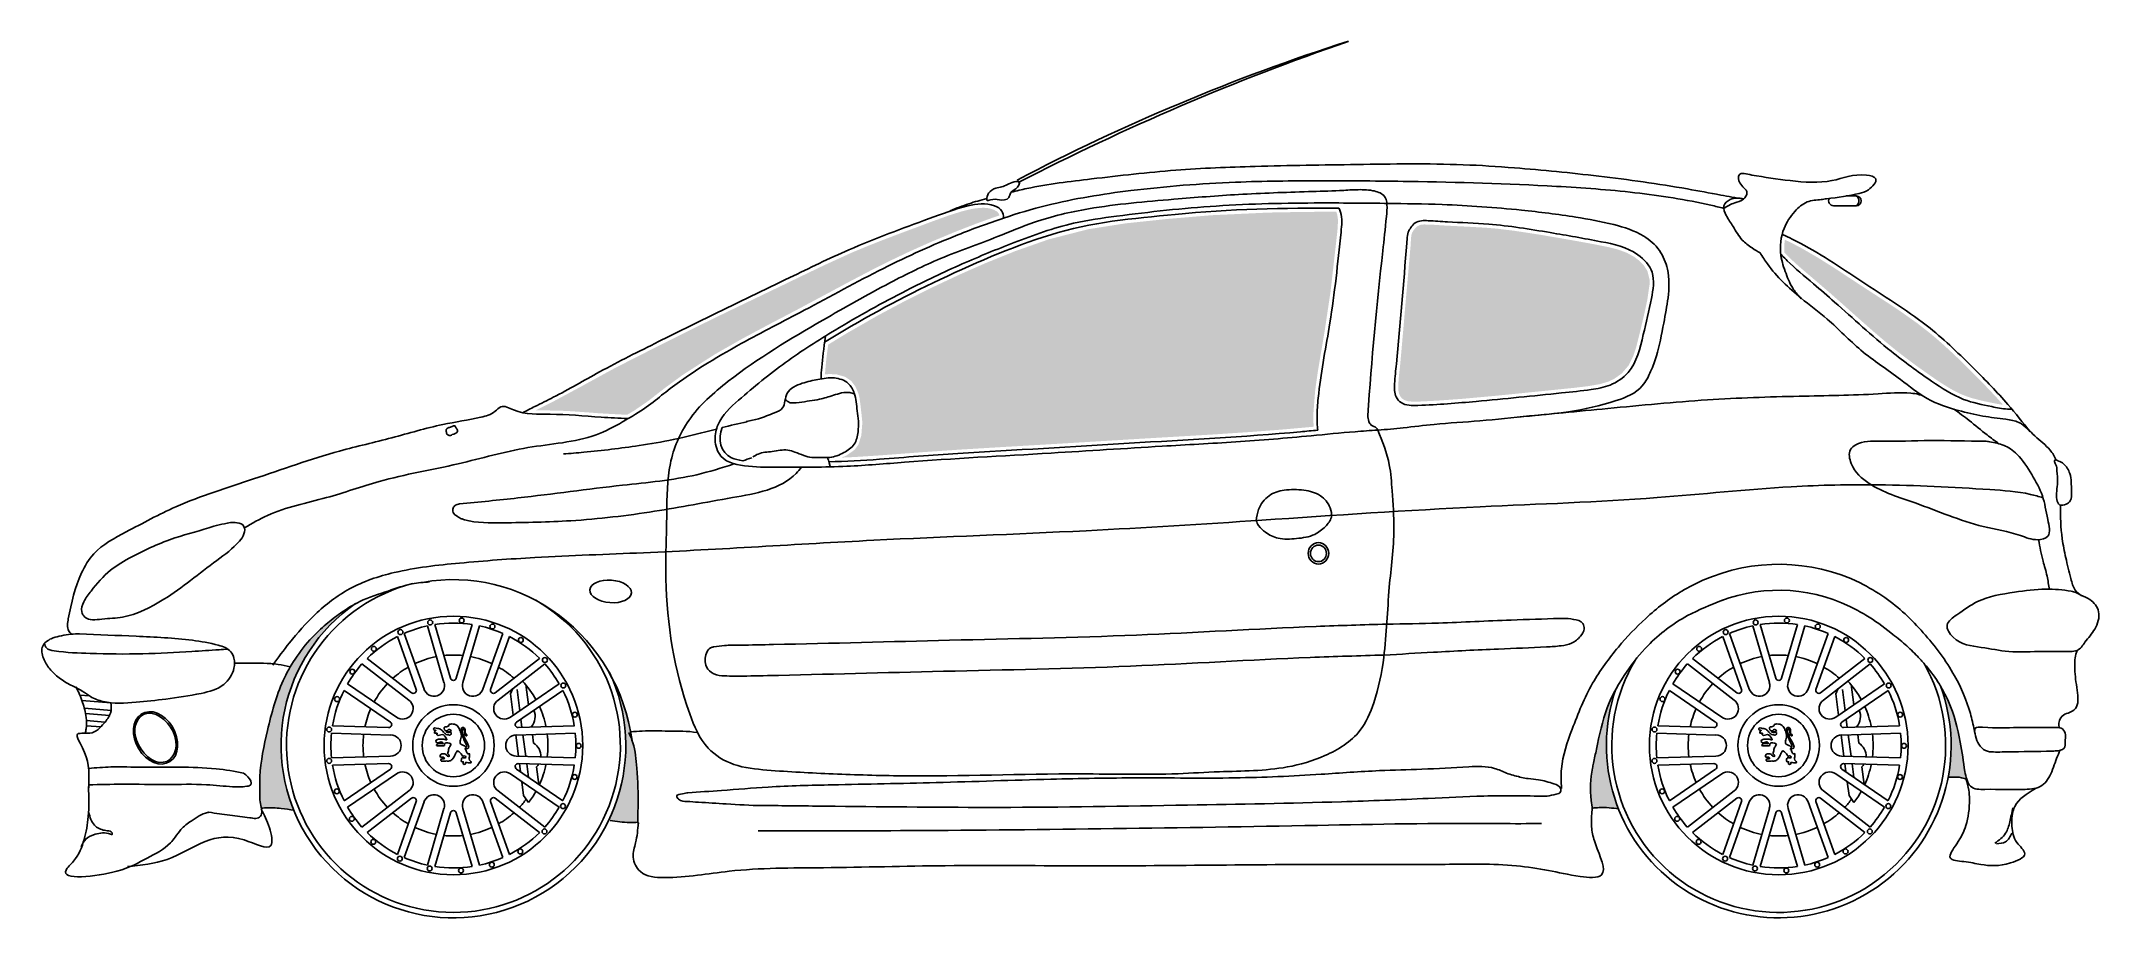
# Model space of a CAD drawing. Extents: x -3.78 to 0.02, y 5.49 to 7.11.
import ezdxf

# ---------------------------------------------------------------- set-up
doc = ezdxf.new("R2010")
doc.units = 0
for name, color, linetype in [('206', 7, 'CONTINUOUS'), ('206-GUARD', 8, 'CONTINUOUS'), ('206-VID', 7, 'CONTINUOUS')]:
    doc.layers.add(name, color=color, linetype=linetype)

msp = doc.modelspace()

# ---------------------------------------------------------------- hatches: boundary and pattern name
at = {"layer": '206-GUARD'}
h = msp.add_hatch(color=256, dxfattribs=at)
h.paths.add_polyline_path([(-3.3259, 5.7369), (-3.3298, 5.7557), (-3.3325, 5.7745), (-3.3342, 5.7982), (-3.3344, 5.8123), (-3.3342, 5.8236), (-3.3321, 5.8488), (-3.3274, 5.8763), (-3.319, 5.908), (-3.3094, 5.9336), (-3.3037, 5.9463), (-3.2964, 5.9608), (-3.2856, 5.9792), (-3.2748, 5.9953), (-3.2602, 6.0141), (-3.2474, 6.0283), (-3.2304, 6.045), (-3.2134, 6.0594), (-3.198, 6.0709), (-3.2084, 6.0649), (-3.2159, 6.0601), (-3.2316, 6.0492), (-3.2494, 6.0353), (-3.2668, 6.0197), (-3.2867, 5.9986), (-3.299, 5.9831), (-3.3127, 5.9628), (-3.3284, 5.9343), (-3.3369, 5.9146), (-3.3464, 5.8874), (-3.3536, 5.8618), (-3.3606, 5.8334), (-3.3661, 5.8081), (-3.3705, 5.782), (-3.3734, 5.7532), (-3.3737, 5.7209), (-3.373, 5.7062), (-3.372, 5.7003), (-3.3701, 5.6946), (-3.3674, 5.6948), (-3.3594, 5.6952), (-3.352, 5.6952), (-3.3407, 5.6946), (-3.3281, 5.6932), (-3.319, 5.6919), (-3.3109, 5.6906), (-3.3156, 5.7021), (-3.3214, 5.7199)])
h.paths.add_polyline_path([(-2.6766, 5.7), (-2.6765, 5.7158), (-2.6768, 5.7282), (-2.6776, 5.7475), (-2.6786, 5.762), (-2.6807, 5.7869), (-2.6836, 5.8047), (-2.6857, 5.8131), (-2.6879, 5.8201), (-2.6895, 5.8302), (-2.693, 5.8479), (-2.6986, 5.8698), (-2.7056, 5.8911), (-2.7138, 5.912), (-2.7213, 5.928), (-2.723, 5.9306), (-2.7227, 5.9292), (-2.722, 5.9278), (-2.7191, 5.9201), (-2.7176, 5.9161), (-2.7151, 5.9089), (-2.7102, 5.8922), (-2.7057, 5.8733), (-2.702, 5.8508), (-2.7002, 5.8327), (-2.6995, 5.819), (-2.6997, 5.7947), (-2.7032, 5.7605), (-2.7094, 5.7305), (-2.7155, 5.7099), (-2.7229, 5.6899), (-2.7302, 5.6734), (-2.7281, 5.6717), (-2.7254, 5.6713), (-2.717, 5.6702), (-2.702, 5.6686), (-2.6912, 5.6682), (-2.6826, 5.6684), (-2.6768, 5.6685), (-2.677, 5.6731), (-2.677, 5.6854)])
h = msp.add_hatch(color=256, dxfattribs=at)
h.paths.add_polyline_path([(-0.8745, 5.7047), (-0.8772, 5.7128), (-0.8794, 5.7201), (-0.8831, 5.7335), (-0.8858, 5.7453), (-0.8886, 5.7605), (-0.8902, 5.7727), (-0.8918, 5.7896), (-0.8924, 5.8071), (-0.8917, 5.8313), (-0.889, 5.8567), (-0.8864, 5.8714), (-0.8814, 5.8931), (-0.8766, 5.9108), (-0.8811, 5.9021), (-0.886, 5.8915), (-0.8912, 5.8788), (-0.8973, 5.8604), (-0.9015, 5.8451), (-0.9056, 5.8277), (-0.9115, 5.7998), (-0.9158, 5.7794), (-0.9205, 5.7521), (-0.9218, 5.7313), (-0.9212, 5.7159), (-0.9197, 5.7021), (-0.9187, 5.6942), (-0.916, 5.6947), (-0.9049, 5.6956), (-0.8936, 5.6956), (-0.886, 5.6951), (-0.8767, 5.6941), (-0.871, 5.6933), (-0.8719, 5.6977)])
h.paths.add_polyline_path([(-0.2338, 5.7748), (-0.2367, 5.7951), (-0.241, 5.8198), (-0.2448, 5.8378), (-0.2507, 5.8598), (-0.2575, 5.88), (-0.2654, 5.8983), (-0.2723, 5.9117), (-0.2771, 5.9202), (-0.2743, 5.9124), (-0.272, 5.9054), (-0.2692, 5.896), (-0.2666, 5.8863), (-0.264, 5.8747), (-0.2623, 5.8661), (-0.2584, 5.8365), (-0.2576, 5.8238), (-0.2573, 5.8105), (-0.2584, 5.7844), (-0.2597, 5.7716), (-0.2617, 5.7576), (-0.2628, 5.7511), (-0.2578, 5.7517), (-0.2472, 5.7517), (-0.2419, 5.7513), (-0.232, 5.7489), (-0.228, 5.7466), (-0.2298, 5.7528), (-0.2317, 5.7605)])
at = {"layer": '206-VID'}
h = msp.add_hatch(color=256, dxfattribs=at)
h.paths.add_polyline_path([(-2.383, 6.6134), (-2.3261, 6.6439), (-2.2852, 6.6658), (-2.2449, 6.6869), (-2.2132, 6.7028), (-2.1797, 6.7188), (-2.159, 6.7282), (-2.1346, 6.739), (-2.0912, 6.7571), (-2.0524, 6.7721), (-2.025, 6.782), (-2.0109, 6.7868), (-2.0115, 6.7892), (-2.0145, 6.7935), (-2.0214, 6.7974), (-2.0268, 6.7992), (-2.0327, 6.8004), (-2.0387, 6.8009), (-2.0461, 6.8008), (-2.0559, 6.7997), (-2.0616, 6.7987), (-2.0711, 6.7966), (-2.0811, 6.794), (-2.1055, 6.7863), (-2.1344, 6.7758), (-2.1682, 6.7632), (-2.2024, 6.7504), (-2.2297, 6.74), (-2.255, 6.7299), (-2.2807, 6.7192), (-2.2895, 6.7153), (-2.3358, 6.6941), (-2.377, 6.6743), (-2.4125, 6.6571), (-2.4425, 6.6427), (-2.4804, 6.6245), (-2.5079, 6.6113), (-2.5428, 6.5943), (-2.5533, 6.5891), (-2.6418, 6.545), (-2.7203, 6.5051), (-2.7824, 6.4711), (-2.8352, 6.4427), (-2.8613, 6.4298), (-2.8654, 6.4277), (-2.8578, 6.4274), (-2.8453, 6.4274), (-2.8302, 6.4273), (-2.8174, 6.4269), (-2.8069, 6.4264), (-2.7952, 6.4257), (-2.7844, 6.4249), (-2.7729, 6.4241), (-2.7639, 6.4234), (-2.7464, 6.4221), (-2.7393, 6.4217), (-2.7231, 6.4208), (-2.7173, 6.4205), (-2.7043, 6.4198), (-2.6968, 6.4195), (-2.6837, 6.4272), (-2.6582, 6.4447), (-2.6285, 6.4679), (-2.5939, 6.4933), (-2.5345, 6.5313), (-2.4847, 6.5596), (-2.4395, 6.5838)])
h.paths.add_polyline_path([(-1.4119, 6.5716), (-1.4007, 6.6465), (-1.389, 6.75), (-1.3876, 6.7635), (-1.387, 6.7787), (-1.3882, 6.7876), (-1.3901, 6.7935), (-1.3951, 6.7936), (-1.4048, 6.7936), (-1.4453, 6.7934), (-1.5156, 6.7921), (-1.6202, 6.7872), (-1.7009, 6.7804), (-1.7778, 6.7723), (-1.8464, 6.7616), (-1.9202, 6.7427), (-1.9821, 6.7209), (-2.0358, 6.6992), (-2.0828, 6.6785), (-2.1311, 6.6559), (-2.1848, 6.6292), (-2.2345, 6.6027), (-2.2948, 6.5681), (-2.3264, 6.5487), (-2.3267, 6.5465), (-2.3278, 6.538), (-2.329, 6.5287), (-2.3303, 6.5171), (-2.3318, 6.5005), (-2.3322, 6.4938), (-2.3244, 6.4945), (-2.3112, 6.494), (-2.2952, 6.4894), (-2.284, 6.4818), (-2.2763, 6.4716), (-2.2709, 6.4591), (-2.2685, 6.4494), (-2.2671, 6.439), (-2.2649, 6.42), (-2.2634, 6.4054), (-2.2653, 6.3813), (-2.2707, 6.3643), (-2.2779, 6.3548), (-2.2923, 6.3447), (-2.3012, 6.3406), (-2.2923, 6.3409), (-2.2744, 6.3418), (-2.2298, 6.3447), (-2.149, 6.3508), (-2.0832, 6.3553), (-1.9871, 6.3611), (-1.8952, 6.3665), (-1.7502, 6.3753), (-1.6245, 6.3827), (-1.5436, 6.3881), (-1.4903, 6.3922), (-1.4374, 6.3969), (-1.4319, 6.3974), (-1.432, 6.3994), (-1.4326, 6.4186), (-1.4291, 6.4638), (-1.4241, 6.4995)])
h.paths.add_polyline_path([(-0.8309, 6.5702), (-0.8233, 6.6024), (-0.8171, 6.6309), (-0.8127, 6.6611), (-0.8129, 6.6686), (-0.8168, 6.6842), (-0.8234, 6.6947), (-0.8313, 6.7029), (-0.8414, 6.7107), (-0.8548, 6.718), (-0.8708, 6.7239), (-0.8853, 6.7277), (-0.9128, 6.7333), (-0.946, 6.7394), (-0.9802, 6.7454), (-1.0155, 6.7514), (-1.0624, 6.7586), (-1.0956, 6.7626), (-1.1163, 6.7643), (-1.1516, 6.7663), (-1.1724, 6.7673), (-1.191, 6.7683), (-1.2109, 6.7696), (-1.2282, 6.7702), (-1.235, 6.7695), (-1.2413, 6.7666), (-1.2442, 6.7639), (-1.248, 6.7591), (-1.2505, 6.7548), (-1.2518, 6.7503), (-1.2526, 6.7431), (-1.253, 6.734), (-1.2561, 6.6984), (-1.2587, 6.6687), (-1.2631, 6.6187), (-1.2658, 6.5868), (-1.27, 6.5389), (-1.273, 6.5058), (-1.2736, 6.5005), (-1.2747, 6.491), (-1.2756, 6.4791), (-1.276, 6.4719), (-1.2758, 6.4646), (-1.2745, 6.4583), (-1.2716, 6.4525), (-1.2688, 6.4493), (-1.2645, 6.4465), (-1.2584, 6.4445), (-1.2475, 6.4435), (-1.2406, 6.4437), (-1.2307, 6.4441), (-1.2027, 6.4456), (-1.1562, 6.449), (-1.1011, 6.454), (-1.0482, 6.4593), (-0.99, 6.4652), (-0.95, 6.4693), (-0.9256, 6.4723), (-0.9048, 6.4759), (-0.8892, 6.4805), (-0.8785, 6.4854), (-0.8643, 6.4954), (-0.8518, 6.51), (-0.8428, 6.5279), (-0.8374, 6.5444)])
h.paths.add_polyline_path([(-0.2735, 6.5505), (-0.2933, 6.5676), (-0.3198, 6.5883), (-0.3513, 6.6106), (-0.3748, 6.6262), (-0.421, 6.6562), (-0.4715, 6.6894), (-0.5017, 6.7084), (-0.5307, 6.7253), (-0.5469, 6.7339), (-0.5593, 6.74), (-0.5635, 6.742), (-0.5643, 6.7359), (-0.5646, 6.7308), (-0.5647, 6.7239), (-0.5643, 6.7185), (-0.5604, 6.7144), (-0.556, 6.71), (-0.5491, 6.7033), (-0.5419, 6.6967), (-0.5347, 6.6903), (-0.5278, 6.6844), (-0.5079, 6.6675), (-0.4816, 6.6449), (-0.4651, 6.6304), (-0.4432, 6.6109), (-0.422, 6.592), (-0.3993, 6.572), (-0.3787, 6.5545), (-0.3598, 6.5391), (-0.3438, 6.5266), (-0.3217, 6.5101), (-0.2934, 6.4901), (-0.2797, 6.4807), (-0.2642, 6.4709), (-0.2536, 6.4647), (-0.2389, 6.4574), (-0.2281, 6.4531), (-0.2183, 6.45), (-0.2029, 6.446), (-0.1931, 6.4438), (-0.1814, 6.4414), (-0.1714, 6.4394), (-0.1616, 6.4378), (-0.1615, 6.4378), (-0.1729, 6.4506), (-0.1881, 6.4669), (-0.2077, 6.487), (-0.2302, 6.5096), (-0.2507, 6.5295)])

# ---------------------------------------------------------------- linework, layer by layer
at = {"layer": '206'}
for p, q in [((-0.4739, 6.8047), (-0.4321, 6.8047)), ((-0.4506, 6.8227), (-0.4321, 6.8227)), ((-3.0513, 6.033), (-3.0222, 5.9339)), ((-2.9825, 6.033), (-3.0116, 5.9339)), ((-0.6093, 6.033), (-0.5802, 5.9339)), ((-0.5405, 6.033), (-0.5696, 5.9339)), ((-3.1202, 6.0106), (-3.0855, 5.9133)), ((-3.1077, 6.0166), (-3.0711, 5.9141)), ((-3.0649, 6.0305), (-3.0343, 5.926)), ((-2.9689, 6.0305), (-2.9995, 5.926)), ((-2.9261, 6.0166), (-2.9627, 5.9141)), ((-2.9136, 6.0106), (-2.9483, 5.9133)), ((-0.6782, 6.0106), (-0.6434, 5.9133)), ((-0.6657, 6.0166), (-0.6291, 5.9141)), ((-0.6229, 6.0305), (-0.5922, 5.926)), ((-0.5269, 6.0305), (-0.5575, 5.926)), ((-0.4841, 6.0166), (-0.5207, 5.9141)), ((-0.4716, 6.0106), (-0.5063, 5.9133)), ((-3.1854, 5.9602), (-3.0992, 5.8937)), ((-3.1758, 5.9702), (-3.094, 5.9071)), ((-2.858, 5.9702), (-2.9398, 5.9071)), ((-2.8484, 5.9602), (-2.9346, 5.8937)), ((-0.7433, 5.9602), (-0.6572, 5.8937)), ((-0.7338, 5.9702), (-0.652, 5.9071)), ((-0.416, 5.9702), (-0.4978, 5.9071)), ((-0.4064, 5.9602), (-0.4926, 5.8937)), ((-3.2118, 5.9238), (-3.1219, 5.8623)), ((-2.822, 5.9238), (-2.9119, 5.8623)), ((-2.8834, 5.9223), (-2.8785, 5.8851)), ((-0.7698, 5.9238), (-0.6799, 5.8623)), ((-0.38, 5.9238), (-0.4699, 5.8623)), ((-0.4414, 5.9223), (-0.4365, 5.8851)), ((-3.7053, 5.9029), (-3.6876, 5.9014)), ((-3.7014, 5.8931), (-3.6482, 5.8886)), ((-3.2184, 5.9116), (-3.1331, 5.8533)), ((-2.912, 5.905), (-2.9073, 5.9148)), ((-2.912, 5.905), (-2.9068, 5.8658)), ((-2.8154, 5.9116), (-2.9007, 5.8533)), ((-2.8997, 5.9131), (-2.8946, 5.8741)), ((-0.7764, 5.9116), (-0.6911, 5.8533)), ((-0.4699, 5.905), (-0.4653, 5.9148)), ((-0.4699, 5.905), (-0.4648, 5.8658)), ((-0.3734, 5.9116), (-0.4587, 5.8533)), ((-0.4577, 5.9131), (-0.4526, 5.8741)), ((-3.6969, 5.8787), (-3.6478, 5.8746)), ((-3.6948, 5.869), (-3.6505, 5.8653)), ((-3.6932, 5.8558), (-3.6591, 5.8529)), ((-3.6931, 5.8463), (-3.6666, 5.8441)), ((-3.2397, 5.8462), (-3.1364, 5.8432)), ((-2.7941, 5.8462), (-2.8974, 5.8432)), ((-2.8926, 5.8588), (-2.8906, 5.8434)), ((-2.8733, 5.845), (-2.8732, 5.8439)), ((-0.7977, 5.8462), (-0.6944, 5.8432)), ((-0.3521, 5.8462), (-0.4554, 5.8432)), ((-0.4506, 5.8588), (-0.4486, 5.8434)), ((-0.4313, 5.845), (-0.4311, 5.8439)), ((-3.2415, 5.8325), (-3.1326, 5.8293)), ((-2.9021, 5.8293), (-2.897, 5.7905)), ((-2.7923, 5.8325), (-2.9012, 5.8293)), ((-2.8888, 5.8297), (-2.8836, 5.7901)), ((-2.8714, 5.8302), (-2.8693, 5.8144)), ((-0.7995, 5.8325), (-0.6906, 5.8293)), ((-0.46, 5.8293), (-0.455, 5.7905)), ((-0.3503, 5.8325), (-0.4591, 5.8293)), ((-0.4468, 5.8297), (-0.4416, 5.7901)), ((-0.4293, 5.8302), (-0.4273, 5.8144)), ((-3.2415, 5.7875), (-3.1326, 5.7906)), ((-3.2397, 5.7737), (-3.1364, 5.7767)), ((-3.2184, 5.7083), (-3.1331, 5.7666)), ((-2.7923, 5.7875), (-2.9012, 5.7906)), ((-2.8154, 5.7083), (-2.9007, 5.7666)), ((-2.7941, 5.7737), (-2.8974, 5.7767)), ((-2.8952, 5.7766), (-2.8932, 5.7615)), ((-2.8818, 5.7763), (-2.8786, 5.7515)), ((-2.8636, 5.7707), (-2.8593, 5.7384)), ((-0.7995, 5.7875), (-0.6906, 5.7906)), ((-0.7977, 5.7737), (-0.6944, 5.7767)), ((-0.7764, 5.7083), (-0.6911, 5.7666)), ((-0.3503, 5.7875), (-0.4591, 5.7906)), ((-0.3734, 5.7083), (-0.4587, 5.7666)), ((-0.3521, 5.7737), (-0.4554, 5.7767)), ((-0.4531, 5.7766), (-0.4512, 5.7615)), ((-0.4398, 5.7763), (-0.4366, 5.7515)), ((-0.4215, 5.7707), (-0.4173, 5.7384)), ((-3.2118, 5.6962), (-3.1219, 5.7576)), ((-2.822, 5.6962), (-2.9119, 5.7576)), ((-2.8908, 5.7432), (-2.8875, 5.7178)), ((-0.7698, 5.6962), (-0.6799, 5.7576)), ((-0.38, 5.6962), (-0.4699, 5.7576)), ((-0.4488, 5.7432), (-0.4454, 5.7178)), ((-3.1854, 5.6598), (-3.0992, 5.7263)), ((-3.1758, 5.6497), (-3.094, 5.7128)), ((-3.1202, 5.6093), (-3.0855, 5.7066)), ((-3.1077, 5.6033), (-3.0711, 5.7059)), ((-3.0649, 5.5894), (-3.0343, 5.6939)), ((-2.9689, 5.5894), (-2.9995, 5.6939)), ((-2.9261, 5.6033), (-2.9627, 5.7059)), ((-2.9136, 5.6093), (-2.9483, 5.7066)), ((-2.858, 5.6497), (-2.9398, 5.7128)), ((-2.8484, 5.6598), (-2.9346, 5.7263)), ((-2.8875, 5.7178), (-2.8783, 5.7047)), ((-0.7433, 5.6598), (-0.6572, 5.7263)), ((-0.7338, 5.6497), (-0.652, 5.7128)), ((-0.6782, 5.6093), (-0.6434, 5.7066)), ((-0.6657, 5.6033), (-0.6291, 5.7059)), ((-0.6229, 5.5894), (-0.5922, 5.6939)), ((-0.5269, 5.5894), (-0.5575, 5.6939)), ((-0.4841, 5.6033), (-0.5207, 5.7059)), ((-0.4716, 5.6093), (-0.5063, 5.7066)), ((-0.416, 5.6497), (-0.4978, 5.7128)), ((-0.4064, 5.6598), (-0.4926, 5.7263)), ((-0.4454, 5.7178), (-0.4363, 5.7047)), ((-3.0513, 5.5869), (-3.0222, 5.686)), ((-2.9825, 5.5869), (-3.0116, 5.686)), ((-0.6093, 5.5869), (-0.5802, 5.686)), ((-0.5405, 5.5869), (-0.5696, 5.686))]:
    msp.add_line(p, q, dxfattribs=at)
for centre, radius in [((-3.0169, 5.81), 0.2382), ((-3.0596, 6.0368), 0.00453), ((-3.0018, 6.0403), 0.00453), ((-2.945, 6.0293), 0.00453), ((-0.5749, 5.81), 0.2382), ((-0.6175, 6.0368), 0.00453), ((-0.5598, 6.0403), 0.00453), ((-0.503, 6.0293), 0.00453), ((-3.1146, 6.019), 0.00453), ((-2.8927, 6.0045), 0.00453), ((-0.6726, 6.019), 0.00453), ((-0.4507, 6.0045), 0.00453), ((-3.1635, 5.9882), 0.00453), ((-2.8483, 5.9675), 0.00453), ((-0.7215, 5.9882), 0.00453), ((-0.4062, 5.9675), 0.00453), ((-3.2033, 5.9461), 0.00453), ((-2.8144, 5.9206), 0.00453), ((-0.7612, 5.9461), 0.00453), ((-0.3724, 5.9206), 0.00453), ((-3.2313, 5.8955), 0.00453), ((-3.0169, 5.81), 0.0751), ((-0.7892, 5.8955), 0.00453), ((-0.5749, 5.81), 0.0751), ((-3.2458, 5.8395), 0.00453), ((-3.0169, 5.81), 0.0575), ((-2.7932, 5.8668), 0.00453), ((-0.8038, 5.8395), 0.00453), ((-0.5749, 5.81), 0.0575), ((-0.3512, 5.8668), 0.00453), ((-2.7861, 5.8094), 0.00453), ((-0.3441, 5.8094), 0.00453), ((-3.2459, 5.7816), 0.00453), ((-0.8039, 5.7816), 0.00453), ((-3.2317, 5.7256), 0.00453), ((-2.7935, 5.752), 0.00453), ((-0.7897, 5.7256), 0.00453), ((-0.3515, 5.752), 0.00453), ((-2.815, 5.6983), 0.00453), ((-0.3729, 5.6983), 0.00453), ((-3.204, 5.6748), 0.00453), ((-2.8491, 5.6516), 0.00453), ((-0.7619, 5.6748), 0.00453), ((-0.4071, 5.6516), 0.00453), ((-3.1645, 5.6325), 0.00453), ((-2.8937, 5.6148), 0.00453), ((-0.7224, 5.6325), 0.00453), ((-0.4517, 5.6148), 0.00453), ((-3.1157, 5.6014), 0.00453), ((-3.0607, 5.5834), 0.00453), ((-3.003, 5.5796), 0.00453), ((-2.9461, 5.5903), 0.00453), ((-0.6737, 5.6014), 0.00453), ((-0.6187, 5.5834), 0.00453), ((-0.561, 5.5796), 0.00453), ((-0.5041, 5.5903), 0.00453)]:
    msp.add_circle(centre, radius, dxfattribs=at)
for centre, radius, start, end in [((-0.4739, 6.8137), 0.009, 150.4336, 270), ((-0.4321, 6.8137), 0.009, 270, 90), ((-0.4374, 6.8137), 0.0104, 300.4795, 59.5205), ((-3.0169, 5.81), 0.3076, 104.1651, 60.4731), ((-3.0169, 5.81), 0.3176, 124.5853, 25.2487), ((-3.0169, 5.81), 0.2257, 81.239, 98.761), ((-0.5749, 5.81), 0.2257, 81.239, 98.761), ((-3.0169, 5.81), 0.2257, 117.239, 134.761), ((-3.0169, 5.81), 0.2257, 102.2808, 113.7192), ((-3.0169, 5.81), 0.2257, 66.2808, 77.7192), ((-3.0169, 5.81), 0.2257, 45.239, 62.761), ((-0.5749, 5.81), 0.2257, 117.239, 134.761), ((-0.5749, 5.81), 0.2257, 102.2808, 113.7192), ((-0.5749, 5.81), 0.2257, 66.2808, 77.7192), ((-0.5749, 5.81), 0.2257, 45.239, 62.761), ((-3.0169, 5.81), 0.2257, 138.2808, 149.7192), ((-3.0169, 5.81), 0.1667, 100.8355, 115.1645), ((-3.0169, 5.81), 0.1667, 83.9524, 96.0476), ((-3.0169, 5.81), 0.1667, 64.8355, 79.1645), ((-3.0169, 5.81), 0.2257, 30.2808, 41.7192), ((-0.5749, 5.81), 0.3076, 149.057, 29.4855), ((-0.5749, 5.81), 0.2257, 138.2808, 149.7192), ((-0.5749, 5.81), 0.1667, 100.8355, 115.1645), ((-0.5749, 5.81), 0.1667, 83.9524, 96.0476), ((-0.5749, 5.81), 0.1667, 64.8355, 79.1645), ((-0.5749, 5.81), 0.2257, 30.2808, 41.7192), ((-3.0169, 5.81), 0.1667, 136.8355, 151.1645), ((-3.0169, 5.81), 0.1667, 119.9524, 132.0476), ((-3.0527, 5.9201), 0.0194, 288, 18), ((-3.0169, 5.9355), 0.00552, 196.3508, 343.6492), ((-2.9811, 5.9201), 0.0194, 162, 252), ((-3.0169, 5.81), 0.1667, 47.9524, 60.0476), ((-3.0169, 5.81), 0.174, 29.0691, 42.9309), ((-0.5749, 5.81), 0.3176, 160.9409, 20.2514), ((-0.5749, 5.81), 0.1667, 136.8355, 151.1645), ((-0.5749, 5.81), 0.1667, 119.9524, 132.0476), ((-0.6107, 5.9201), 0.0194, 288, 18), ((-0.5749, 5.9355), 0.00552, 196.3508, 343.6492), ((-0.5391, 5.9201), 0.0194, 162, 252), ((-0.5749, 5.81), 0.1667, 47.9524, 60.0476), ((-0.5749, 5.81), 0.174, 29.0691, 42.9309), ((-3.0169, 5.81), 0.2257, 153.239, 170.761), ((-3.1105, 5.878), 0.0194, 324, 54), ((-3.0907, 5.9115), 0.00552, 232.3508, 19.6492), ((-3.0527, 5.9201), 0.0194, 198, 288), ((-2.9811, 5.9201), 0.0194, 252, 342), ((-2.9431, 5.9115), 0.00552, 160.3508, 307.6492), ((-2.9233, 5.878), 0.0194, 126, 216), ((-2.8948, 5.8637), 0.0285, 51.6536, 55.8865), ((-3.0169, 5.81), 0.174, 11.5129, 24.4871), ((-3.0169, 5.81), 0.2257, 9.239, 26.761), ((-0.5749, 5.81), 0.2257, 153.239, 170.761), ((-0.6685, 5.878), 0.0194, 324, 54), ((-0.6486, 5.9115), 0.00552, 232.3508, 19.6492), ((-0.6107, 5.9201), 0.0194, 198, 288), ((-0.5391, 5.9201), 0.0194, 252, 342), ((-0.5011, 5.9115), 0.00552, 160.3508, 307.6492), ((-0.4812, 5.878), 0.0194, 126, 216), ((-0.4528, 5.8637), 0.0285, 51.6536, 55.8865), ((-0.5749, 5.81), 0.174, 11.5129, 24.4871), ((-0.5749, 5.81), 0.2257, 9.239, 26.761), ((-3.0169, 5.81), 0.1667, 155.9524, 168.0476), ((-3.1362, 5.8487), 0.00552, 268.3508, 55.6492), ((-3.1105, 5.878), 0.0194, 234, 324), ((-2.9233, 5.878), 0.0194, 216, 306), ((-2.8976, 5.8487), 0.00552, 124.3508, 271.6492), ((-2.8948, 5.8637), 0.0285, 319.0312, 23.6071), ((-0.5749, 5.81), 0.1667, 155.9524, 168.0476), ((-0.6942, 5.8487), 0.00552, 268.3508, 55.6492), ((-0.6685, 5.878), 0.0194, 234, 324), ((-0.4812, 5.878), 0.0194, 216, 306), ((-0.4555, 5.8487), 0.00552, 124.3508, 271.6492), ((-0.4528, 5.8637), 0.0285, 319.0312, 23.6071), ((-3.0169, 5.81), 0.2257, 174.2808, 185.7192), ((-3.0169, 5.81), 0.1667, 172.8355, 187.1645), ((-3.1326, 5.81), 0.0194, 0, 90), ((-3.1326, 5.81), 0.0194, 270, 360), ((-2.9012, 5.81), 0.0194, 90, 180), ((-2.9012, 5.81), 0.0194, 180, 270), ((-2.8843, 5.7902), 0.0285, 358.1905, 58.201), ((-3.0169, 5.81), 0.174, 353.0691, 6.9309), ((-3.0169, 5.81), 0.2257, 354.2808, 5.7192), ((-0.5749, 5.81), 0.2257, 174.2808, 185.7192), ((-0.5749, 5.81), 0.1667, 172.8355, 187.1645), ((-0.6906, 5.81), 0.0194, 0, 90), ((-0.6906, 5.81), 0.0194, 270, 360), ((-0.4591, 5.81), 0.0194, 90, 180), ((-0.4591, 5.81), 0.0194, 180, 270), ((-0.4423, 5.7902), 0.0285, 358.1905, 58.201), ((-0.5749, 5.81), 0.174, 353.0691, 6.9309), ((-0.5749, 5.81), 0.2257, 354.2808, 5.7192), ((-3.0169, 5.81), 0.2257, 189.239, 206.761), ((-3.0169, 5.81), 0.1667, 191.9524, 204.0476), ((-3.1362, 5.7712), 0.00552, 304.3508, 91.6492), ((-2.8976, 5.7712), 0.00552, 88.3508, 235.6492), ((-2.8843, 5.7902), 0.0285, 316.7167, 329.2311), ((-3.0169, 5.81), 0.174, 335.5129, 348.4871), ((-3.0169, 5.81), 0.2257, 333.239, 350.761), ((-0.5749, 5.81), 0.2257, 189.239, 206.761), ((-0.5749, 5.81), 0.1667, 191.9524, 204.0476), ((-0.6942, 5.7712), 0.00552, 304.3508, 91.6492), ((-0.4555, 5.7712), 0.00552, 88.3508, 235.6492), ((-0.4423, 5.7902), 0.0285, 316.7167, 329.2311), ((-0.5749, 5.81), 0.174, 335.5129, 348.4871), ((-0.5749, 5.81), 0.2257, 333.239, 350.761), ((-3.0169, 5.81), 0.1667, 208.8355, 223.1645), ((-3.1105, 5.7419), 0.0194, 36, 126), ((-3.1105, 5.7419), 0.0194, 306, 36), ((-2.9233, 5.7419), 0.0194, 144, 234), ((-2.9233, 5.7419), 0.0194, 54, 144), ((-0.5749, 5.81), 0.1667, 208.8355, 223.1645), ((-0.6685, 5.7419), 0.0194, 36, 126), ((-0.6685, 5.7419), 0.0194, 306, 36), ((-0.4812, 5.7419), 0.0194, 144, 234), ((-0.4812, 5.7419), 0.0194, 54, 144), ((-3.0169, 5.81), 0.2257, 210.2808, 221.7192), ((-3.0907, 5.7085), 0.00552, 340.3508, 127.6492), ((-3.0527, 5.6999), 0.0194, 72, 162), ((-3.0527, 5.6999), 0.0194, 342, 72), ((-3.0169, 5.6845), 0.00552, 16.3508, 163.6492), ((-2.9811, 5.6999), 0.0194, 108, 198), ((-2.9811, 5.6999), 0.0194, 18, 108), ((-2.9431, 5.7085), 0.00552, 52.3508, 199.6492), ((-3.0169, 5.81), 0.1667, 316.8355, 323.5922), ((-3.0169, 5.81), 0.174, 322.7677, 330.9309), ((-3.0169, 5.81), 0.2257, 318.2808, 329.7192), ((-0.5749, 5.81), 0.2257, 210.2808, 221.7192), ((-0.6486, 5.7085), 0.00552, 340.3508, 127.6492), ((-0.6107, 5.6999), 0.0194, 72, 162), ((-0.6107, 5.6999), 0.0194, 342, 72), ((-0.5749, 5.6845), 0.00552, 16.3508, 163.6492), ((-0.5391, 5.6999), 0.0194, 108, 198), ((-0.5391, 5.6999), 0.0194, 18, 108), ((-0.5011, 5.7085), 0.00552, 52.3508, 199.6492), ((-0.5749, 5.81), 0.1667, 316.8355, 323.5922), ((-0.5749, 5.81), 0.174, 322.7677, 330.9309), ((-0.5749, 5.81), 0.2257, 318.2808, 329.7192), ((-3.0169, 5.81), 0.1667, 227.9524, 240.0476), ((-3.0169, 5.81), 0.1667, 244.8355, 259.1645), ((-3.0169, 5.81), 0.1667, 280.8355, 295.1645), ((-3.0169, 5.81), 0.1667, 299.9524, 312.0476), ((-0.5749, 5.81), 0.1667, 227.9524, 240.0476), ((-0.5749, 5.81), 0.1667, 244.8355, 259.1645), ((-0.5749, 5.81), 0.1667, 280.8355, 295.1645), ((-0.5749, 5.81), 0.1667, 299.9524, 312.0476), ((-3.0169, 5.81), 0.2257, 225.239, 242.761), ((-3.0169, 5.81), 0.1667, 263.9524, 276.0476), ((-3.0169, 5.81), 0.2257, 297.239, 314.761), ((-0.5749, 5.81), 0.2257, 225.239, 242.761), ((-0.5749, 5.81), 0.1667, 263.9524, 276.0476), ((-0.5749, 5.81), 0.2257, 297.239, 314.761), ((-3.0169, 5.81), 0.2257, 246.2808, 257.7192), ((-3.0169, 5.81), 0.2257, 261.239, 278.761), ((-3.0169, 5.81), 0.2257, 282.2808, 293.7192), ((-0.5749, 5.81), 0.2257, 246.2808, 257.7192), ((-0.5749, 5.81), 0.2257, 261.239, 278.761), ((-0.5749, 5.81), 0.2257, 282.2808, 293.7192)]:
    msp.add_arc(centre, radius, start, end, dxfattribs=at)
at = {"layer": '206', "extrusion": (0, 0, -1)}
for centre, major_axis, start_param, end_param in [((-0.2176, 3.2131), (0, 4.075), 5.816263, 5.984803), ((0.1049, 2.4704), (0, 4.8845), 5.82328, 5.96363), ((-0.5749, 5.7691), (0, 0.3749), 5.884099, 6.713037), ((-3.0169, 5.7691), (0, 0.3466), 6.112815, 7.708258), ((-0.5749, 5.7691), (0, 0.327), 5.884099, 6.713037)]:
    msp.add_ellipse(centre, major_axis=major_axis, ratio=0.959877, start_param=start_param, end_param=end_param, dxfattribs=at)
for major_axis in [(0, 0.0197), (0, 0.0153)]:
    msp.add_ellipse((-1.423, 6.1641), major_axis=major_axis, ratio=0.959877, dxfattribs=at)
at = {"layer": '206'}
for centre, major_axis, ratio, start_param, end_param in [((-2.7271, 6.094), (-0.0382, 0.0029), 0.542482, 0.004368194724994279, 6.287553501904581), ((-3.5658, 5.8241), (-0.0247, 0.0448), 0.725006, 0.056714, 6.339899)]:
    msp.add_ellipse(centre, major_axis=major_axis, ratio=ratio, start_param=start_param, end_param=end_param, dxfattribs=at)
for points, knots in [([(-0.6404, 6.8171), (-0.6542, 6.8195), (-0.6884, 6.8254), (-0.7766, 6.8425), (-0.9035, 6.8598), (-1.0413, 6.8737), (-1.19, 6.8832), (-1.3493, 6.8807), (-1.526, 6.8783), (-1.6892, 6.8718), (-1.8292, 6.8555), (-1.9308, 6.8437), (-1.9795, 6.832), (-1.9891, 6.8296)], [0, 0, 0, 0, 0.03388, 0.084444, 0.218048, 0.344664, 0.42105, 0.579932, 0.731759, 0.850568, 0.976761, 1.074341, 1.098331, 1.098331, 1.098331, 1.098331]), ([(-2.6985, 6.4105), (-2.666, 6.428), (-2.6044, 6.4818), (-2.497, 6.5469), (-2.3603, 6.6165), (-2.2299, 6.6891), (-2.1066, 6.7448), (-2.0057, 6.7821), (-1.9001, 6.8136), (-1.7569, 6.8364), (-1.5886, 6.8495), (-1.4176, 6.8512), (-1.2206, 6.8495), (-1.0267, 6.8441), (-0.8409, 6.8309), (-0.738, 6.8149), (-0.6841, 6.8019), (-0.6762, 6.7999)], [0, 0, 0, 0, 0.06274, 0.195085, 0.300258, 0.432964, 0.554203, 0.6265, 0.693156, 0.820888, 0.977767, 1.103117, 1.236477, 1.456752, 1.574411, 1.689139, 1.708898, 1.708898, 1.708898, 1.708898]), ([(-1.3136, 6.3913), (-1.3051, 6.3702), (-1.2908, 6.3343), (-1.287, 6.2719), (-1.2809, 6.1967), (-1.2954, 6.0947), (-1.2978, 5.9866), (-1.3157, 5.8973), (-1.346, 5.8267), (-1.4086, 5.789), (-1.497, 5.7628), (-1.5894, 5.7633), (-1.7157, 5.7552), (-1.911, 5.7605), (-2.1227, 5.7511), (-2.3158, 5.7572), (-2.4191, 5.7624), (-2.499, 5.7702), (-2.5561, 5.8042), (-2.6063, 5.9254), (-2.6302, 6.0728), (-2.6229, 6.2277), (-2.6238, 6.3285), (-2.5855, 6.4184), (-2.4843, 6.5067), (-2.3555, 6.5834), (-2.2242, 6.6578), (-2.1172, 6.7107), (-2.0262, 6.7419), (-1.9377, 6.7801), (-1.8286, 6.8051), (-1.7022, 6.8156), (-1.5671, 6.8266), (-1.4653, 6.83), (-1.4032, 6.8319), (-1.384, 6.8325)], [0.001641, 0.001641, 0.001641, 0.001641, 0.05437, 0.091598, 0.14648, 0.230352, 0.330725, 0.39821, 0.442961, 0.506097, 0.56469, 0.666423, 0.728208, 0.872874, 1.14036, 1.24327, 1.342181, 1.392241, 1.43716, 1.493607, 1.690089, 1.783283, 1.855582, 1.923075, 2.004533, 2.170821, 2.284321, 2.367672, 2.458367, 2.516957, 2.600128, 2.728425, 2.825072, 2.929399, 2.976055, 2.976055, 2.976055, 2.976055]), ([(-2.034, 6.8155), (-2.035, 6.8197), (-2.0312, 6.8302), (-2.0194, 6.8377), (-2.0017, 6.8392), (-1.9913, 6.8479), (-1.969, 6.8509), (-1.9801, 6.8337), (-1.991, 6.8307), (-1.9931, 6.8151), (-2.0123, 6.8147), (-2.0221, 6.8181), (-2.0335, 6.8133), (-2.034, 6.8155)], [0, 0, 0, 0, 0.0124384, 0.0281813, 0.0393161, 0.0638503, 0.0736773, 0.0873486, 0.0997936, 0.1081025, 0.1259986, 0.1424676, 0.149019, 0.149019, 0.149019, 0.149019]), ([(-1.384, 6.8325), (-1.3738, 6.8332), (-1.3534, 6.8346), (-1.3265, 6.8344), (-1.2939, 6.8245), (-1.2987, 6.7734), (-1.3128, 6.6475), (-1.3255, 6.52), (-1.3321, 6.4181)], [0, 0, 0, 0, 0.0247277, 0.0494555, 0.0672845, 0.0977116, 0.1473482, 0.3840714, 0.3840714, 0.3840714, 0.3840714]), ([(-0.6243, 6.861), (-0.6011, 6.8574), (-0.5527, 6.8498), (-0.4782, 6.8444), (-0.4336, 6.8666), (-0.3877, 6.856), (-0.4081, 6.8323), (-0.4394, 6.8238), (-0.4688, 6.8198), (-0.4933, 6.8166), (-0.4965, 6.8161)], [0, 0, 0, 0, 0.0711162, 0.1482236, 0.2127092, 0.2307614, 0.2549262, 0.2729784, 0.3341546, 0.343478, 0.343478, 0.343478, 0.343478]), ([(-2.0034, 6.7819), (-2.0036, 6.7868), (-2.0047, 6.7971), (-2.0306, 6.8111), (-2.0782, 6.8044), (-2.1663, 6.7711), (-2.2775, 6.731), (-2.4081, 6.6665), (-2.5254, 6.6111), (-2.642, 6.5526), (-2.7409, 6.5036), (-2.8151, 6.4599), (-2.8632, 6.4369), (-2.8819, 6.4271), (-2.8892, 6.4233)], [0.0029383, 0.0029383, 0.0029383, 0.0029383, 0.0135032, 0.0265755, 0.0664685, 0.127257, 0.2550065, 0.3518371, 0.4783793, 0.5681223, 0.6664998, 0.744351, 0.775166, 0.7951163, 0.7951163, 0.7951163, 0.7951163]), ([(-1.2848, 6.8089), (-1.3294, 6.8094), (-1.4383, 6.8106), (-1.6088, 6.8072), (-1.7604, 6.7905), (-1.8861, 6.773), (-1.9804, 6.739), (-2.0827, 6.697), (-2.1934, 6.6444), (-2.3021, 6.5839), (-2.4068, 6.517), (-2.4779, 6.4593), (-2.5287, 6.4128), (-2.5375, 6.3723), (-2.524, 6.3316), (-2.4705, 6.3227), (-2.3948, 6.3227), (-2.2973, 6.3226), (-2.1312, 6.3372), (-1.9373, 6.347), (-1.734, 6.3605), (-1.5743, 6.369), (-1.4558, 6.3786), (-1.3687, 6.3876), (-1.3276, 6.3903), (-1.3136, 6.3913)], [0, 0, 0, 0, 0.10843, 0.264559, 0.414046, 0.479029, 0.57221, 0.655351, 0.746715, 0.867409, 0.955203, 1.043569, 1.090058, 1.11235, 1.137253, 1.180615, 1.227312, 1.327965, 1.414218, 1.633397, 1.799241, 1.909534, 2.022184, 2.088078, 2.122232, 2.122232, 2.122232, 2.122232]), ([(-1.3854, 6.8005), (-1.4862, 6.8007), (-1.5867, 6.7987), (-1.7643, 6.7812), (-1.8424, 6.7747), (-1.9901, 6.728), (-2.0625, 6.6965), (-2.2016, 6.6299), (-2.2683, 6.5934), (-2.3329, 6.5531)], [0.0814335, 0.0814335, 0.0814335, 0.0814335, 0.3266915, 0.3266915, 0.5165101, 0.5165101, 0.7063287, 0.7063287, 0.8899649, 0.8899649, 0.8899649, 0.8899649]), ([(-2.0343, 6.8179), (-2.0454, 6.815), (-2.0682, 6.8088), (-2.0902, 6.8), (-2.1016, 6.7955)], [1.13606968, 1.13606968, 1.13606968, 1.13606968, 1.1637912, 1.19332612, 1.19332612, 1.19332612, 1.19332612]), ([(-1.3854, 6.8005), (-1.3842, 6.798), (-1.3784, 6.7844), (-1.3863, 6.7093), (-1.3974, 6.6016), (-1.4201, 6.4911), (-1.4254, 6.4291), (-1.4258, 6.4064), (-1.4246, 6.3954), (-1.4241, 6.3911)], [0.0020031, 0.0020031, 0.0020031, 0.0020031, 0.008562, 0.0366865, 0.1680277, 0.2704138, 0.2974854, 0.3132225, 0.3233229, 0.3233229, 0.3233229, 0.3233229]), ([(-1.2969, 6.809), (-1.2629, 6.8086), (-1.1801, 6.8075), (-1.064, 6.7992), (-0.9581, 6.7859), (-0.8824, 6.7723), (-0.8281, 6.7551), (-0.7937, 6.7258), (-0.7752, 6.6827), (-0.7778, 6.6353), (-0.7872, 6.5866), (-0.7974, 6.5316), (-0.8093, 6.5023), (-0.8281, 6.4625), (-0.8874, 6.4396), (-0.9558, 6.4241), (-1.0409, 6.4171), (-1.123, 6.4075), (-1.2009, 6.4037), (-1.2633, 6.3953), (-1.2979, 6.3924), (-1.3136, 6.3911)], [0, 0, 0, 0, 0.082607, 0.201194, 0.283026, 0.34105, 0.389878, 0.421775, 0.449559, 0.490237, 0.528159, 0.575076, 0.603434, 0.627668, 0.671191, 0.744163, 0.802628, 0.877157, 0.945523, 0.991917, 1.029985, 1.029985, 1.029985, 1.029985]), ([(-0.6392, 6.8175), (-0.6392, 6.8175), (-0.6477, 6.819), (-0.662, 6.8204), (-0.6798, 6.8047), (-0.671, 6.7838), (-0.6576, 6.7653), (-0.645, 6.7413), (-0.6256, 6.7282), (-0.6144, 6.7201), (-0.6093, 6.7179)], [0.0291617, 0.0291617, 0.0291617, 0.0291617, 0.0292874, 0.0498246, 0.0627071, 0.0767857, 0.095733, 0.1194233, 0.138101, 0.1516856, 0.1516856, 0.1516856, 0.1516856]), ([(-1.2792, 6.5134), (-1.2806, 6.5007), (-1.2831, 6.4827), (-1.2834, 6.4546), (-1.2669, 6.4359), (-1.212, 6.4374), (-1.1168, 6.4449), (-1.0091, 6.4563), (-0.9268, 6.4645), (-0.8838, 6.4722), (-0.8397, 6.5015), (-0.8248, 6.5663), (-0.8102, 6.6258), (-0.801, 6.6823), (-0.8412, 6.7262), (-0.9104, 6.7404), (-1.0022, 6.7564), (-1.0962, 6.7719), (-1.1723, 6.7738), (-1.2163, 6.7772), (-1.242, 6.7778), (-1.2561, 6.7607), (-1.2595, 6.7541), (-1.2599, 6.7376), (-1.2599, 6.7356)], [0.1664206, 0.1664206, 0.1664206, 0.1664206, 0.1972421, 0.2160763, 0.2270051, 0.2525258, 0.3396768, 0.4678605, 0.5120192, 0.5411981, 0.5734237, 0.6323949, 0.685773, 0.7231333, 0.7559992, 0.8143371, 0.8910324, 0.9836786, 1.0455338, 1.0740268, 1.0938017, 1.1029926, 1.1217405, 1.1244822, 1.1244822, 1.1244822, 1.1244822]), ([(-0.5685, 6.752), (-0.5544, 6.7456), (-0.5024, 6.7197), (-0.4149, 6.659), (-0.3023, 6.5896), (-0.2193, 6.5093), (-0.1574, 6.4458), (-0.1251, 6.405), (-0.1116, 6.388)], [0.033585, 0.033585, 0.033585, 0.033585, 0.059248, 0.1738076, 0.2884711, 0.3762076, 0.4480715, 0.4995712, 0.4995712, 0.4995712, 0.4995712]), ([(-0.0636, 6.3361), (-0.0666, 6.3427), (-0.0774, 6.36), (-0.1039, 6.379), (-0.1269, 6.4069), (-0.1627, 6.4123), (-0.1998, 6.4164), (-0.2486, 6.428), (-0.3026, 6.4455), (-0.3577, 6.492), (-0.4239, 6.534), (-0.4786, 6.5927), (-0.5412, 6.6387), (-0.5844, 6.6792), (-0.6049, 6.711), (-0.6093, 6.7179)], [0.2026405, 0.2026405, 0.2026405, 0.2026405, 0.2192984, 0.2499382, 0.2807062, 0.3006006, 0.3350786, 0.3723935, 0.4221231, 0.4704541, 0.543135, 0.6100879, 0.6597103, 0.7297642, 0.749047, 0.749047, 0.749047, 0.749047]), ([(-0.5711, 6.7155), (-0.5649, 6.709), (-0.5482, 6.692), (-0.5137, 6.6636), (-0.4503, 6.6085), (-0.3806, 6.5441), (-0.3006, 6.4856), (-0.2399, 6.446), (-0.1903, 6.4361), (-0.1605, 6.4299), (-0.1481, 6.4298), (-0.1454, 6.4298)], [0.043115, 0.043115, 0.043115, 0.043115, 0.0533067, 0.1046636, 0.1455251, 0.2557173, 0.3295157, 0.3841535, 0.4273104, 0.4511192, 0.4575988, 0.4575988, 0.4575988, 0.4575988]), ([(-2.3313, 6.5643), (-2.3346, 6.5409), (-2.3379, 6.5171), (-2.3393, 6.4931), (-2.3396, 6.4861)], [0, 0, 0, 0, 0.03967992, 0.05613221, 0.05613221, 0.05613221, 0.05613221]), ([(-2.2731, 6.4267), (-2.2739, 6.4378), (-2.2751, 6.4561), (-2.2893, 6.4812), (-2.3162, 6.4898), (-2.3452, 6.4848), (-2.3745, 6.4785), (-2.4017, 6.4665), (-2.4059, 6.4455), (-2.4092, 6.4294), (-2.4303, 6.4211), (-2.4517, 6.4123), (-2.4696, 6.4085), (-2.4773, 6.4068)], [0, 0, 0, 0, 0.0316693, 0.0523733, 0.0793088, 0.1098189, 0.1394417, 0.172123, 0.1866697, 0.1995705, 0.2166966, 0.2480089, 0.2711833, 0.2711833, 0.2711833, 0.2711833]), ([(-2.4053, 6.4485), (-2.404, 6.4466), (-2.398, 6.4396), (-2.3729, 6.4435), (-2.3461, 6.4463), (-2.3156, 6.4555), (-2.2934, 6.4631), (-2.2808, 6.459), (-2.2779, 6.458)], [0.0047231, 0.0047231, 0.0047231, 0.0047231, 0.0100424, 0.027011, 0.0578189, 0.0794483, 0.104035, 0.1113947, 0.1113947, 0.1113947, 0.1113947]), ([(-1.0547, 6.4152), (-0.9997, 6.4205), (-0.8836, 6.4316), (-0.7112, 6.4484), (-0.5449, 6.4541), (-0.42, 6.4553), (-0.3466, 6.4615), (-0.3194, 6.4579), (-0.3126, 6.4556), (-0.3104, 6.4548)], [0, 0, 0, 0, 0.1342654, 0.2833854, 0.4206668, 0.5385535, 0.5873532, 0.5989191, 0.6047132, 0.6047132, 0.6047132, 0.6047132]), ([(-3.7266, 6.0437), (-3.7206, 6.0726), (-3.7119, 6.1153), (-3.6758, 6.1743), (-3.6102, 6.2084), (-3.5151, 6.2602), (-3.3801, 6.3014), (-3.249, 6.3494), (-3.1308, 6.3756), (-3.045, 6.4019), (-2.9805, 6.4109), (-2.9435, 6.4207), (-2.9275, 6.4394), (-2.8907, 6.4184), (-2.8307, 6.4227), (-2.7597, 6.4154), (-2.7122, 6.4132), (-2.6959, 6.4124)], [0, 0, 0, 0, 0.0684593, 0.1012313, 0.1591526, 0.2412368, 0.3640021, 0.4987977, 0.5791386, 0.6574309, 0.7153668, 0.7380889, 0.7486351, 0.7680872, 0.8233096, 0.8993854, 0.939112, 0.939112, 0.939112, 0.939112]), ([(-3.4018, 6.211), (-3.3879, 6.2194), (-3.341, 6.2467), (-3.2537, 6.2629), (-3.1394, 6.3044), (-3.013, 6.325), (-2.8821, 6.3637), (-2.7757, 6.3692), (-2.7174, 6.3987), (-2.699, 6.4104), (-2.6959, 6.4124)], [0.0058123, 0.0058123, 0.0058123, 0.0058123, 0.0445156, 0.1360801, 0.2181084, 0.3388695, 0.4455689, 0.549084, 0.5925664, 0.6014621, 0.6014621, 0.6014621, 0.6014621]), ([(-2.2731, 6.4267), (-2.272, 6.4204), (-2.2698, 6.4075), (-2.271, 6.3867), (-2.276, 6.3629), (-2.2983, 6.3486), (-2.3202, 6.3393), (-2.3406, 6.3414), (-2.3567, 6.3399), (-2.3722, 6.3444), (-2.3864, 6.3505), (-2.4057, 6.3569), (-2.4285, 6.3505), (-2.4513, 6.3506), (-2.462, 6.3437), (-2.4651, 6.3417)], [0, 0, 0, 0, 0.0184073, 0.0375167, 0.0602951, 0.0844344, 0.1118974, 0.1301367, 0.1449018, 0.1600695, 0.1776541, 0.1911366, 0.2199163, 0.2463312, 0.2572116, 0.2572116, 0.2572116, 0.2572116]), ([(-1.3128, 6.3894), (-1.3136, 6.3915), (-1.3161, 6.397), (-1.3258, 6.3987), (-1.331, 6.4081), (-1.332, 6.4145), (-1.3321, 6.4181)], [0.0027113, 0.0027113, 0.0027113, 0.0027113, 0.00779389, 0.01689477, 0.02326632, 0.03175006, 0.03175006, 0.03175006, 0.03175006]), ([(-0.2521, 6.4298), (-0.2427, 6.423), (-0.2217, 6.408), (-0.1953, 6.3851), (-0.1766, 6.3714), (-0.1692, 6.3661)], [0.00498674, 0.00498674, 0.00498674, 0.00498674, 0.03283304, 0.06684815, 0.08846244, 0.08846244, 0.08846244, 0.08846244]), ([(-3.0094, 6.3884), (-3.0111, 6.385), (-3.0176, 6.3843), (-3.024, 6.3802), (-3.0268, 6.3823), (-3.0297, 6.3836), (-3.0298, 6.388), (-3.0308, 6.3936), (-3.0248, 6.396), (-3.0202, 6.3975), (-3.0138, 6.4005), (-3.0123, 6.3957), (-3.0105, 6.3932), (-3.0098, 6.3914), (-3.0092, 6.3896), (-3.0092, 6.3888), (-3.0094, 6.3884)], [0, 0, 0, 0, 0.01104914, 0.01733658, 0.01949992, 0.0207353, 0.02669154, 0.03018667, 0.0358441, 0.04208958, 0.04733893, 0.05191555, 0.05351608, 0.05664671, 0.05752234, 0.05879912, 0.05879912, 0.05879912, 0.05879912]), ([(-2.5323, 6.3932), (-2.5587, 6.3862), (-2.6058, 6.3738), (-2.6876, 6.3604), (-2.7551, 6.3518), (-2.8017, 6.3482), (-2.8142, 6.3472)], [0.0023467, 0.0023467, 0.0023467, 0.0023467, 0.0686168, 0.1203147, 0.2034476, 0.233899, 0.233899, 0.233899, 0.233899]), ([(-2.5219, 6.3962), (-2.5301, 6.375), (-2.5248, 6.3491), (-2.4985, 6.3376), (-2.4912, 6.3359), (-2.4835, 6.3347)], [1.09149085, 1.09149085, 1.09149085, 1.09149085, 1.15337604, 1.15337604, 1.17246805, 1.17246805, 1.17246805, 1.17246805]), ([(-2.3249, 6.3327), (-2.2939, 6.3336), (-2.2629, 6.3352), (-2.184, 6.3412), (-2.1357, 6.345), (-1.9822, 6.3546), (-1.8769, 6.3605), (-1.6664, 6.3734), (-1.5612, 6.3785), (-1.4456, 6.3891), (-1.4349, 6.3901), (-1.4241, 6.3911)], [1.3014433, 1.3014433, 1.3014433, 1.3014433, 1.3768429, 1.3768429, 1.4943147, 1.4943147, 1.7505419, 1.7505419, 2.0067691, 2.0067691, 2.032994, 2.032994, 2.032994, 2.032994]), ([(-0.1946, 6.3707), (-0.2282, 6.3707), (-0.2932, 6.3737), (-0.3714, 6.3692), (-0.4239, 6.3722), (-0.4476, 6.3536), (-0.4411, 6.3187), (-0.3982, 6.2806), (-0.3096, 6.2547), (-0.2197, 6.2144), (-0.1406, 6.203), (-0.1036, 6.1864), (-0.0713, 6.194), (-0.0816, 6.2335), (-0.0862, 6.2699), (-0.1087, 6.3105), (-0.1279, 6.3403), (-0.1504, 6.3597), (-0.1683, 6.3667), (-0.1844, 6.3689), (-0.1917, 6.3708), (-0.1946, 6.3707)], [0, 0, 0, 0, 0.1006808, 0.1939959, 0.2386173, 0.2516628, 0.2762246, 0.3248461, 0.4162559, 0.5482451, 0.6188224, 0.6515806, 0.6709907, 0.700428, 0.7432718, 0.7860694, 0.8307322, 0.8464489, 0.8728914, 0.8866173, 0.8952985, 0.8952985, 0.8952985, 0.8952985]), ([(-0.0591, 6.3342), (-0.0559, 6.3329), (-0.0467, 6.3282), (-0.0348, 6.308), (-0.0362, 6.2845), (-0.0347, 6.2619), (-0.0456, 6.2537), (-0.0587, 6.2506), (-0.0634, 6.2654), (-0.0631, 6.279), (-0.0603, 6.2968), (-0.0623, 6.3126), (-0.0626, 6.326), (-0.0673, 6.3314), (-0.0665, 6.3348), (-0.066, 6.3356)], [0.006831, 0.006831, 0.006831, 0.006831, 0.0151402, 0.0318556, 0.0572132, 0.0716062, 0.0788585, 0.0890778, 0.0972719, 0.1094913, 0.1221701, 0.138474, 0.1471768, 0.1520965, 0.1542054, 0.1542054, 0.1542054, 0.1542054]), ([(-0.0591, 6.3342), (-0.0595, 6.3344), (-0.0603, 6.3349), (-0.0617, 6.3354), (-0.0631, 6.3359), (-0.0642, 6.3364), (-0.0651, 6.3365), (-0.0657, 6.336), (-0.066, 6.3356), (-0.0662, 6.3354)], [0.000515855, 0.000515855, 0.000515855, 0.000515855, 0.00155596, 0.002811003, 0.004102968, 0.005095025, 0.005775825, 0.006201052, 0.006889261, 0.006889261, 0.006889261, 0.006889261]), ([(-3.0055, 6.2552), (-2.9696, 6.2587), (-2.8693, 6.2685), (-2.7242, 6.2889), (-2.5894, 6.3008), (-2.5226, 6.3215), (-2.5, 6.3291)], [0.0055861, 0.0055861, 0.0055861, 0.0055861, 0.0930272, 0.2504083, 0.362235, 0.4198338, 0.4198338, 0.4198338, 0.4198338]), ([(-2.3753, 6.3228), (-2.3785, 6.3188), (-2.4094, 6.2826), (-2.5126, 6.2658), (-2.6482, 6.2395), (-2.791, 6.2224), (-2.9071, 6.2206), (-2.976, 6.2196), (-3.0006, 6.2274), (-3.0026, 6.228)], [0.0062226, 0.0062226, 0.0062226, 0.0062226, 0.0181756, 0.1194494, 0.2373778, 0.3634582, 0.464687, 0.522253, 0.5274199, 0.5274199, 0.5274199, 0.5274199]), ([(-3.3499, 5.9582), (-3.3398, 5.9719), (-3.3156, 6.0049), (-3.2711, 6.0551), (-3.2077, 6.1043), (-3.1155, 6.1349), (-2.9999, 6.1474), (-2.8466, 6.1587), (-2.5919, 6.1669), (-2.2537, 6.1899), (-1.8736, 6.203), (-1.5013, 6.2266), (-1.1508, 6.251), (-0.8249, 6.261), (-0.5809, 6.2882), (-0.3759, 6.2925), (-0.2294, 6.2847), (-0.1276, 6.2778), (-0.0957, 6.2689), (-0.088, 6.2665)], [0, 0, 0, 0, 0.040473, 0.09676, 0.159229, 0.22996, 0.328711, 0.441449, 0.603548, 0.947988, 1.26533, 1.527909, 1.854542, 2.11917, 2.320185, 2.4506, 2.616813, 2.677591, 2.697114, 2.697114, 2.697114, 2.697114]), ([(-1.5379, 6.2246), (-1.5369, 6.2315), (-1.5338, 6.249), (-1.5162, 6.273), (-1.4839, 6.2825), (-1.4515, 6.2819), (-1.4188, 6.2741), (-1.4014, 6.2527), (-1.3967, 6.229), (-1.411, 6.2118), (-1.4318, 6.1953), (-1.4633, 6.1909), (-1.4951, 6.1889), (-1.5188, 6.2006), (-1.5327, 6.2127), (-1.5365, 6.2213), (-1.5377, 6.2246)], [0.0029515, 0.0029515, 0.0029515, 0.0029515, 0.019154, 0.0444826, 0.0681378, 0.0976968, 0.1236411, 0.1463362, 0.1597179, 0.175797, 0.195239, 0.223046, 0.2508018, 0.2713177, 0.2853942, 0.2934528, 0.2934528, 0.2934528, 0.2934528]), ([(-3.4586, 6.214), (-3.4822, 6.2062), (-3.5345, 6.1937), (-3.5978, 6.1651), (-3.6516, 6.1339), (-3.6792, 6.1023), (-3.6979, 6.0773), (-3.7044, 6.0586), (-3.6925, 6.0388), (-3.661, 6.0441), (-3.6124, 6.0451), (-3.5554, 6.074), (-3.501, 6.1141), (-3.4548, 6.15), (-3.4188, 6.176), (-3.402, 6.1984), (-3.4002, 6.2162), (-3.4195, 6.2229), (-3.4378, 6.2188), (-3.4522, 6.2161), (-3.4586, 6.214)], [0, 0, 0, 0, 0.0742657, 0.160568, 0.2061963, 0.2578056, 0.2810757, 0.29908, 0.3098959, 0.341669, 0.379902, 0.4622785, 0.5217252, 0.5814805, 0.6355298, 0.6509663, 0.6639475, 0.678472, 0.7017488, 0.7218455, 0.7218455, 0.7218455, 0.7218455]), ([(-3.0026, 6.228), (-3.0049, 6.2293), (-3.0104, 6.2323), (-3.0183, 6.2379), (-3.0183, 6.2474), (-3.0133, 6.2537), (-3.0085, 6.2548), (-3.0055, 6.2552)], [0.00651883, 0.00651883, 0.00651883, 0.00651883, 0.01285997, 0.02146369, 0.02772575, 0.03244476, 0.03949, 0.03949, 0.03949, 0.03949]), ([(-0.0169, 6.0856), (-0.0212, 6.0888), (-0.0315, 6.0966), (-0.0379, 6.1235), (-0.046, 6.1545), (-0.055, 6.1996), (-0.056, 6.2321), (-0.0555, 6.2529)], [0, 0, 0, 0, 0.012544, 0.0302863, 0.0613244, 0.0889659, 0.137167, 0.137167, 0.137167, 0.137167]), ([(-0.096, 6.1894), (-0.0937, 6.176), (-0.0896, 6.1536), (-0.0801, 6.1245), (-0.0776, 6.1055), (-0.0759, 6.098)], [0.00800178, 0.00800178, 0.00800178, 0.00800178, 0.03956874, 0.06127633, 0.07922496, 0.07922496, 0.07922496, 0.07922496]), ([(-3.3736, 5.7164), (-3.3738, 5.7284), (-3.3745, 5.7694), (-3.3596, 5.8413), (-3.3398, 5.9154), (-3.3086, 5.9716), (-3.2815, 6.0062), (-3.2525, 6.0334), (-3.2232, 6.0558), (-3.1859, 6.0795), (-3.14, 6.0931), (-3.0978, 6.109), (-3.0716, 6.1108), (-3.0607, 6.1116)], [0, 0, 0, 0, 0.0345251, 0.1178427, 0.2104224, 0.2544919, 0.303845, 0.3382645, 0.3713773, 0.4128834, 0.4681905, 0.5140037, 0.5466172, 0.5466172, 0.5466172, 0.5466172]), ([(-0.7147, 6.1146), (-0.7278, 6.1082), (-0.7657, 6.0897), (-0.8187, 6.0482), (-0.8732, 5.9904), (-0.9227, 5.9235), (-0.954, 5.846), (-0.9772, 5.7804), (-0.9757, 5.743), (-0.9752, 5.731)], [0, 0, 0, 0, 0.0432253, 0.1254681, 0.1967444, 0.2765505, 0.366429, 0.4391156, 0.4735485, 0.4735485, 0.4735485, 0.4735485]), ([(-0.4249, 6.1099), (-0.4094, 6.1013), (-0.3662, 6.0771), (-0.3063, 6.0191), (-0.2518, 5.9471), (-0.2246, 5.8835), (-0.2163, 5.8471), (-0.2138, 5.8351), (-0.2134, 5.8332)], [0, 0, 0, 0, 0.042574, 0.1189056, 0.1966371, 0.2553451, 0.2794716, 0.2839626, 0.2839626, 0.2839626, 0.2839626]), ([(-0.9162, 5.7774), (-0.9144, 5.7859), (-0.9072, 5.8202), (-0.8951, 5.8805), (-0.8586, 5.9438), (-0.8108, 6.0037), (-0.7504, 6.0494), (-0.7003, 6.0691), (-0.6784, 6.0778)], [0, 0, 0, 0, 0.0252615, 0.1011827, 0.1757102, 0.2347646, 0.3251789, 0.3952497, 0.3952497, 0.3952497, 0.3952497]), ([(-0.0359, 6.0943), (-0.0514, 6.0969), (-0.0866, 6.0999), (-0.1439, 6.0922), (-0.2039, 6.0826), (-0.2391, 6.0553), (-0.2717, 6.0342), (-0.2474, 5.9956), (-0.2025, 5.9922), (-0.1476, 5.9803), (-0.0919, 5.9842), (-0.051, 5.9829), (-0.0217, 5.9838), (-0.009, 6.0038), (0.0091, 6.023), (0.0202, 6.0559), (0.0016, 6.0792), (-0.0158, 6.0857), (-0.0268, 6.0918), (-0.033, 6.0938), (-0.0359, 6.0943)], [0, 0, 0, 0, 0.0469475, 0.1048112, 0.1752041, 0.2196581, 0.2451069, 0.2692429, 0.3244647, 0.3753857, 0.4383984, 0.4888086, 0.5015388, 0.5218979, 0.5514084, 0.582822, 0.609811, 0.6278586, 0.638338, 0.6471692, 0.6471692, 0.6471692, 0.6471692]), ([(-3.7266, 6.0437), (-3.7279, 6.0357), (-3.7297, 6.0244), (-3.7226, 6.0171), (-3.7203, 6.0151)], [0, 0, 0, 0, 0.01720367, 0.02414117, 0.02414117, 0.02414117, 0.02414117]), ([(-2.4885, 5.9948), (-2.4681, 5.9952), (-2.3396, 5.9977), (-2.0963, 6.0047), (-1.7627, 6.0108), (-1.4944, 6.0277), (-1.3405, 6.0324), (-1.2971, 6.0337)], [0, 0, 0, 0, 0.0494917, 0.3125442, 0.5916729, 0.8602974, 0.9658497, 0.9658497, 0.9658497, 0.9658497]), ([(-1.3021, 5.9767), (-1.2718, 5.9784), (-1.2016, 5.9824), (-1.1019, 5.9877), (-1.0232, 5.9904), (-0.9782, 5.993), (-0.9557, 5.9973), (-0.9409, 6.0091), (-0.9316, 6.0228), (-0.9358, 6.0391), (-0.9541, 6.0432), (-0.9681, 6.0443), (-0.9767, 6.0441), (-0.9785, 6.0441)], [0, 0, 0, 0, 0.0910254, 0.2109563, 0.2998253, 0.326703, 0.3467086, 0.3669826, 0.3817763, 0.391583, 0.4099317, 0.4304828, 0.4357614, 0.4357614, 0.4357614, 0.4357614]), ([(-1.2971, 6.0337), (-1.2654, 6.0342), (-1.189, 6.0353), (-1.0828, 6.0412), (-1.0083, 6.0432), (-0.9785, 6.0441)], [0, 0, 0, 0, 0.095246, 0.2292423, 0.3187659, 0.3187659, 0.3187659, 0.3187659]), ([(-0.4441, 6.0664), (-0.434, 6.0612), (-0.4072, 6.0476), (-0.374, 6.0221), (-0.342, 5.9973), (-0.3267, 5.9819), (-0.3194, 5.9746)], [0, 0, 0, 0, 0.0336231, 0.0894751, 0.1228985, 0.153322, 0.153322, 0.153322, 0.153322]), ([(-3.7058, 6.0158), (-3.6711, 6.0141), (-3.602, 6.0116), (-3.5155, 6.0073), (-3.4581, 5.9979), (-3.4281, 5.988), (-3.4197, 5.9694), (-3.4202, 5.9464), (-3.4402, 5.9159), (-3.4892, 5.9037), (-3.5433, 5.8957), (-3.6034, 5.889), (-3.651, 5.8859), (-3.6843, 5.898), (-3.7018, 5.9121), (-3.7225, 5.9209), (-3.7433, 5.9336), (-3.7611, 5.9503), (-3.7734, 5.9694), (-3.778, 5.9948), (-3.7595, 6.0072), (-3.7372, 6.0132), (-3.7194, 6.0156), (-3.7067, 6.0159), (-3.7058, 6.0158)], [0, 0, 0, 0, 0.1040784, 0.2083167, 0.2567579, 0.2825891, 0.2954973, 0.3128122, 0.3472407, 0.3920313, 0.4578042, 0.5129896, 0.5736666, 0.5983436, 0.616497, 0.6397797, 0.6650379, 0.6885389, 0.7105697, 0.7322615, 0.7527807, 0.7678583, 0.8027903, 0.8056789, 0.8056789, 0.8056789, 0.8056789]), ([(-3.7703, 5.9984), (-3.7697, 5.9949), (-3.7673, 5.987), (-3.7332, 5.9812), (-3.6776, 5.9791), (-3.591, 5.9777), (-3.5123, 5.9827), (-3.4601, 5.9856), (-3.438, 5.9873), (-3.4327, 5.9878)], [0.0045632, 0.0045632, 0.0045632, 0.0045632, 0.0122659, 0.0242228, 0.0783824, 0.1569543, 0.2302035, 0.2710356, 0.2840051, 0.2840051, 0.2840051, 0.2840051]), ([(-2.4885, 5.9948), (-2.4982, 5.9949), (-2.5147, 5.9952), (-2.5326, 5.9925), (-2.5453, 5.9901), (-2.5536, 5.9766), (-2.5543, 5.9556), (-2.5373, 5.9394), (-2.518, 5.9383), (-2.5054, 5.9378), (-2.4993, 5.9376)], [0, 0, 0, 0, 0.0291433, 0.0490829, 0.0548729, 0.0668073, 0.0910284, 0.1094895, 0.1291726, 0.1474641, 0.1474641, 0.1474641, 0.1474641]), ([(-3.4202, 5.9619), (-3.4116, 5.9619), (-3.3848, 5.9619), (-3.3501, 5.9621), (-3.325, 5.9565), (-3.3176, 5.9547)], [0.00142918, 0.00142918, 0.00142918, 0.00142918, 0.02252544, 0.06659995, 0.08500991, 0.08500991, 0.08500991, 0.08500991]), ([(-2.4993, 5.9376), (-2.479, 5.938), (-2.3504, 5.9405), (-2.1071, 5.9475), (-1.7736, 5.9536), (-1.5033, 5.9706), (-1.3475, 5.9754), (-1.3021, 5.9767)], [0, 0, 0, 0, 0.0494917, 0.3125442, 0.5916729, 0.8602974, 0.9705823, 0.9705823, 0.9705823, 0.9705823]), ([(-0.3194, 5.9746), (-0.3148, 5.9699), (-0.2919, 5.945), (-0.2587, 5.8942), (-0.2404, 5.8239), (-0.2345, 5.78), (-0.232, 5.7618)], [0.0852739, 0.0852739, 0.0852739, 0.0852739, 0.1008506, 0.1654958, 0.2260061, 0.2689655, 0.2689655, 0.2689655, 0.2689655]), ([(-0.0575, 5.8427), (-0.058, 5.8439), (-0.0599, 5.8511), (-0.0556, 5.8651), (-0.0408, 5.8699), (-0.0208, 5.8793), (-0.0253, 5.9157), (-0.0303, 5.9464), (-0.0294, 5.9721), (-0.0258, 5.9829), (-0.0249, 5.9853)], [0.0089341, 0.0089341, 0.0089341, 0.0089341, 0.0121369, 0.0264389, 0.0365588, 0.0491328, 0.0755023, 0.1064662, 0.1273474, 0.1333327, 0.1333327, 0.1333327, 0.1333327]), ([(-3.7122, 5.9181), (-3.7077, 5.9087), (-3.6996, 5.8907), (-3.6932, 5.8645), (-3.6926, 5.8449), (-3.6948, 5.8353), (-3.6956, 5.8325)], [0.0069206, 0.0069206, 0.0069206, 0.0069206, 0.03127126, 0.05332832, 0.06959326, 0.07635026, 0.07635026, 0.07635026, 0.07635026]), ([(-3.6483, 5.8891), (-3.6474, 5.8822), (-3.6465, 5.868), (-3.6632, 5.848), (-3.6796, 5.8281), (-3.7172, 5.8361), (-3.692, 5.7938), (-3.6868, 5.7656), (-3.6894, 5.728), (-3.6888, 5.7188)], [0.0035438, 0.0035438, 0.0035438, 0.0035438, 0.019002, 0.0361352, 0.0618444, 0.0810122, 0.093805, 0.1476717, 0.1675132, 0.1675132, 0.1675132, 0.1675132]), ([(-3.5909, 5.8654), (-3.6007, 5.8589), (-3.6058, 5.8445), (-3.5994, 5.8048), (-3.5778, 5.7812), (-3.5393, 5.7767), (-3.5251, 5.7946), (-3.5313, 5.8417), (-3.5523, 5.866), (-3.5789, 5.8702), (-3.5856, 5.8689), (-3.5909, 5.8654)], [0, 0, 0, 0, 1.052124, 1.052124, 2.604761, 2.604761, 4.157399, 4.157399, 5.710037, 5.710037, 6.283185, 6.283185, 6.283185, 6.283185]), ([(-3.0299, 5.8221), (-3.0321, 5.8262), (-3.0362, 5.8335), (-3.0451, 5.8267), (-3.0483, 5.8309), (-3.0456, 5.8325), (-3.0492, 5.8333), (-3.0522, 5.8321), (-3.0518, 5.836), (-3.0474, 5.8382), (-3.0525, 5.8377), (-3.0538, 5.8401), (-3.0526, 5.8431), (-3.0469, 5.8414), (-3.0407, 5.8408), (-3.0352, 5.8352), (-3.0311, 5.8301), (-3.0266, 5.8294), (-3.0244, 5.8293), (-3.0239, 5.8293)], [0, 0, 0, 0, 0.01126101, 0.02034275, 0.02196095, 0.02377042, 0.02606042, 0.02895734, 0.03151549, 0.03458667, 0.03792506, 0.04003505, 0.0419835, 0.04596676, 0.05422371, 0.0619192, 0.06832286, 0.07315385, 0.07484256, 0.07484256, 0.07484256, 0.07484256]), ([(-2.9945, 5.8076), (-2.9957, 5.8086), (-2.9982, 5.8108), (-3.0025, 5.8113), (-3.0055, 5.8153), (-3.0031, 5.8216), (-3.0014, 5.83), (-3.0055, 5.8388), (-3.0095, 5.8481), (-3.0181, 5.8501), (-3.0231, 5.8495), (-3.0258, 5.8484), (-3.0251, 5.8457), (-3.028, 5.8456), (-3.0298, 5.8435), (-3.0333, 5.8452), (-3.0348, 5.8407), (-3.0325, 5.8369), (-3.028, 5.8372), (-3.0257, 5.84), (-3.0219, 5.8389), (-3.0214, 5.8369), (-3.0213, 5.8357)], [0, 0, 0, 0, 0.00467723, 0.00979473, 0.0122591, 0.01828005, 0.02814277, 0.03770909, 0.04665835, 0.05709429, 0.06058153, 0.06254199, 0.06456709, 0.06651946, 0.06935667, 0.07208216, 0.07548577, 0.07971135, 0.083704, 0.08687461, 0.08968892, 0.09309825, 0.09309825, 0.09309825, 0.09309825]), ([(-0.5879, 5.8221), (-0.5901, 5.8262), (-0.5942, 5.8335), (-0.603, 5.8267), (-0.6063, 5.8309), (-0.6035, 5.8325), (-0.6072, 5.8333), (-0.6102, 5.8321), (-0.6098, 5.836), (-0.6054, 5.8382), (-0.6105, 5.8377), (-0.6118, 5.8401), (-0.6106, 5.8431), (-0.6049, 5.8414), (-0.5987, 5.8408), (-0.5932, 5.8352), (-0.5891, 5.8301), (-0.5846, 5.8294), (-0.5824, 5.8293), (-0.5819, 5.8293)], [0, 0, 0, 0, 0.01126101, 0.02034275, 0.02196095, 0.02377042, 0.02606042, 0.02895734, 0.03151549, 0.03458667, 0.03792506, 0.04003505, 0.0419835, 0.04596676, 0.05422371, 0.0619192, 0.06832286, 0.07315385, 0.07484256, 0.07484256, 0.07484256, 0.07484256]), ([(-0.5525, 5.8076), (-0.5537, 5.8086), (-0.5562, 5.8108), (-0.5605, 5.8113), (-0.5634, 5.8153), (-0.5611, 5.8216), (-0.5594, 5.83), (-0.5635, 5.8388), (-0.5675, 5.8481), (-0.5761, 5.8501), (-0.5811, 5.8495), (-0.5838, 5.8484), (-0.5831, 5.8457), (-0.586, 5.8456), (-0.5877, 5.8435), (-0.5913, 5.8452), (-0.5928, 5.8407), (-0.5905, 5.8369), (-0.586, 5.8372), (-0.5836, 5.84), (-0.5799, 5.8389), (-0.5794, 5.8369), (-0.5793, 5.8357)], [0, 0, 0, 0, 0.00467723, 0.00979473, 0.0122591, 0.01828005, 0.02814277, 0.03770909, 0.04665835, 0.05709429, 0.06058153, 0.06254199, 0.06456709, 0.06651946, 0.06935667, 0.07208216, 0.07548577, 0.07971135, 0.083704, 0.08687461, 0.08968892, 0.09309825, 0.09309825, 0.09309825, 0.09309825]), ([(-0.0817, 5.7993), (-0.109, 5.7989), (-0.1417, 5.7984), (-0.1788, 5.7978), (-0.195, 5.799), (-0.2072, 5.8118), (-0.212, 5.8256), (-0.2164, 5.8452), (-0.1772, 5.8417), (-0.1379, 5.8436), (-0.0951, 5.8433), (-0.0743, 5.8431)], [0, 0, 0, 0, 0.0816626, 0.0977458, 0.1121865, 0.1288238, 0.144894, 0.158504, 0.1722385, 0.2365744, 0.2971958, 0.2971958, 0.2971958, 0.2971958]), ([(-0.0743, 5.8431), (-0.0706, 5.8432), (-0.0633, 5.8432), (-0.0507, 5.8425), (-0.0451, 5.8293), (-0.0477, 5.8178), (-0.0465, 5.801), (-0.0631, 5.8003), (-0.0737, 5.7993), (-0.0791, 5.7993), (-0.0817, 5.7993)], [0, 0, 0, 0, 0.01113452, 0.02254015, 0.03443003, 0.04618824, 0.05807591, 0.07549408, 0.08380505, 0.09159496, 0.09159496, 0.09159496, 0.09159496]), ([(-3.0213, 5.8357), (-3.0223, 5.8356), (-3.0247, 5.8354), (-3.027, 5.8354), (-3.0309, 5.8358), (-3.0282, 5.8333), (-3.0252, 5.8344), (-3.0226, 5.8343), (-3.0212, 5.8341)], [0.00070841, 0.00070841, 0.00070841, 0.00070841, 0.00358795, 0.00796434, 0.00963298, 0.01124526, 0.0150069, 0.01915162, 0.01915162, 0.01915162, 0.01915162]), ([(-3.0212, 5.8341), (-3.0212, 5.8339), (-3.0211, 5.8324), (-3.0207, 5.8304), (-3.0229, 5.8293), (-3.024, 5.8293), (-3.0246, 5.8293)], [0.094531943, 0.094531943, 0.094531943, 0.094531943, 0.095138104, 0.09841845, 0.099879776, 0.101701771, 0.101701771, 0.101701771, 0.101701771]), ([(-2.6936, 5.8339), (-2.6909, 5.8277), (-2.6822, 5.8069), (-2.6781, 5.7605), (-2.6755, 5.7104), (-2.6775, 5.6765), (-2.6765, 5.6648), (-2.6764, 5.664)], [0, 0, 0, 0, 0.0195432, 0.0648818, 0.1326591, 0.1628975, 0.1649865, 0.1649865, 0.1649865, 0.1649865]), ([(-2.6903, 5.835), (-2.6832, 5.8357), (-2.66, 5.8376), (-2.6194, 5.836), (-2.585, 5.8371), (-2.5673, 5.8335), (-2.5668, 5.8334)], [0.0094709, 0.0094709, 0.0094709, 0.0094709, 0.0268674, 0.0659138, 0.1083657, 0.1096771, 0.1096771, 0.1096771, 0.1096771]), ([(-0.5793, 5.8357), (-0.5803, 5.8356), (-0.5827, 5.8354), (-0.585, 5.8354), (-0.5889, 5.8358), (-0.5862, 5.8333), (-0.5832, 5.8344), (-0.5806, 5.8343), (-0.5792, 5.8341)], [0.00070841, 0.00070841, 0.00070841, 0.00070841, 0.00358795, 0.00796434, 0.00963298, 0.01124526, 0.0150069, 0.01915162, 0.01915162, 0.01915162, 0.01915162]), ([(-0.5792, 5.8341), (-0.5792, 5.8339), (-0.5791, 5.8324), (-0.5787, 5.8304), (-0.5809, 5.8293), (-0.582, 5.8293), (-0.5826, 5.8293)], [0.094531943, 0.094531943, 0.094531943, 0.094531943, 0.095138104, 0.09841845, 0.099879776, 0.101701771, 0.101701771, 0.101701771, 0.101701771]), ([(-3.4036, 5.7588), (-3.4202, 5.7626), (-3.4824, 5.7723), (-3.565, 5.7685), (-3.642, 5.7715), (-3.6754, 5.7689), (-3.6892, 5.7677)], [0, 0, 0, 0, 0.0410488, 0.1507421, 0.1986707, 0.2321684, 0.2321684, 0.2321684, 0.2321684]), ([(-1.0519, 5.752), (-1.0602, 5.7537), (-1.0761, 5.7583), (-1.1056, 5.7727), (-1.1597, 5.7703), (-1.2295, 5.7658), (-1.3206, 5.7641), (-1.4351, 5.7552), (-1.5834, 5.7485), (-1.7493, 5.7513), (-1.9328, 5.748), (-2.1209, 5.7412), (-2.2947, 5.7382), (-2.4266, 5.735), (-2.515, 5.7275), (-2.5643, 5.7243), (-2.5849, 5.723)], [0.041251, 0.041251, 0.041251, 0.041251, 0.061869, 0.081151, 0.119588, 0.189715, 0.253055, 0.340384, 0.469176, 0.61343, 0.743741, 0.915348, 1.070736, 1.16627, 1.236025, 1.286295, 1.286295, 1.286295, 1.286295]), ([(-0.9185, 5.6924), (-0.919, 5.6977), (-0.9233, 5.725), (-0.9215, 5.7519), (-0.9169, 5.7743), (-0.9162, 5.7774)], [1.26344883, 1.26344883, 1.26344883, 1.26344883, 1.27503094, 1.32145985, 1.32891377, 1.32891377, 1.32891377, 1.32891377]), ([(-0.232, 5.7618), (-0.2309, 5.7571), (-0.2288, 5.7479), (-0.2209, 5.7286), (-0.1761, 5.7299), (-0.137, 5.7278), (-0.0874, 5.7311), (-0.0701, 5.7629), (-0.0636, 5.7861), (-0.0576, 5.7987), (-0.0566, 5.8009)], [0, 0, 0, 0, 0.0112881, 0.0226234, 0.0448167, 0.1045676, 0.1304909, 0.1551029, 0.1823153, 0.1880769, 0.1880769, 0.1880769, 0.1880769]), ([(-3.6892, 5.7342), (-3.6887, 5.7159), (-3.6879, 5.6832), (-3.6962, 5.6355), (-3.709, 5.603), (-3.7559, 5.559), (-3.6331, 5.5728), (-3.5865, 5.6004), (-3.5455, 5.6203), (-3.5323, 5.6376), (-3.5296, 5.6413)], [0, 0, 0, 0, 0.055165, 0.0980471, 0.1428237, 0.1641053, 0.2578604, 0.3188298, 0.3698942, 0.3836489, 0.3836489, 0.3836489, 0.3836489]), ([(-3.4036, 5.7588), (-3.401, 5.7571), (-3.3944, 5.7526), (-3.3854, 5.7373), (-3.4049, 5.7331), (-3.4301, 5.7339), (-3.4807, 5.7398), (-3.5481, 5.737), (-3.6194, 5.7397), (-3.6683, 5.7378), (-3.6888, 5.7377)], [0, 0, 0, 0, 0.0081568, 0.0204191, 0.0269088, 0.0481309, 0.0870418, 0.1470537, 0.2131427, 0.2629889, 0.2629889, 0.2629889, 0.2629889]), ([(-1.0015, 5.7168), (-0.9964, 5.7177), (-0.988, 5.7193), (-0.9759, 5.7227), (-0.9763, 5.7351), (-0.9898, 5.7393), (-1.003, 5.744), (-1.0191, 5.7471), (-1.0384, 5.7486), (-1.0527, 5.7521), (-1.0607, 5.7541)], [0.00633418, 0.00633418, 0.00633418, 0.00633418, 0.01955391, 0.02715275, 0.03206602, 0.04372137, 0.05588241, 0.0677192, 0.08302473, 0.10310303, 0.10310303, 0.10310303, 0.10310303]), ([(-0.2282, 5.7473), (-0.2314, 5.7488), (-0.2403, 5.752), (-0.2522, 5.7517), (-0.2604, 5.7516), (-0.2628, 5.7515)], [0.00907133, 0.00907133, 0.00907133, 0.00907133, 0.01756639, 0.03193385, 0.03754756, 0.03754756, 0.03754756, 0.03754756]), ([(-3.3921, 5.677), (-3.3886, 5.6762), (-3.3819, 5.6745), (-3.3664, 5.6807), (-3.3727, 5.6994), (-3.3736, 5.7121), (-3.3736, 5.7164)], [0, 0, 0, 0, 0.0089282, 0.01659399, 0.03469765, 0.04455287, 0.04455287, 0.04455287, 0.04455287]), ([(-3.3709, 5.6945), (-3.3689, 5.6947), (-3.3567, 5.6957), (-3.3365, 5.6947), (-3.3186, 5.6919), (-3.3109, 5.6906)], [0.00484179, 0.00484179, 0.00484179, 0.00484179, 0.00956034, 0.03471455, 0.05361405, 0.05361405, 0.05361405, 0.05361405]), ([(-2.5849, 5.723), (-2.5878, 5.7223), (-2.5941, 5.721), (-2.6087, 5.7192), (-2.5994, 5.707), (-2.5846, 5.7069), (-2.5554, 5.7047), (-2.5091, 5.7022), (-2.4626, 5.699), (-2.433, 5.6992), (-2.4256, 5.6992)], [0, 0, 0, 0, 0.0099589, 0.0215388, 0.0280209, 0.0441662, 0.0651884, 0.1162474, 0.182877, 0.2050643, 0.2050643, 0.2050643, 0.2050643]), ([(-2.4256, 5.6992), (-2.3882, 5.6988), (-2.2502, 5.6974), (-1.9964, 5.6945), (-1.6855, 5.6997), (-1.4218, 5.7044), (-1.2399, 5.7113), (-1.1146, 5.7182), (-1.0414, 5.7169), (-1.0025, 5.7168), (-1.0015, 5.7168)], [0, 0, 0, 0, 0.091006, 0.335372, 0.616971, 0.846818, 0.976372, 1.059544, 1.151786, 1.154133, 1.154133, 1.154133, 1.154133]), ([(-0.9187, 5.6945), (-0.9144, 5.695), (-0.898, 5.6965), (-0.8815, 5.6949), (-0.8695, 5.6931)], [0.00663334, 0.00663334, 0.00663334, 0.00663334, 0.01725726, 0.04661291, 0.04661291, 0.04661291, 0.04661291]), ([(-3.5296, 5.6413), (-3.5259, 5.6456), (-3.5181, 5.6582), (-3.4977, 5.6726), (-3.4799, 5.6847), (-3.4684, 5.6868), (-3.4676, 5.6869)], [0.13255115, 0.13255115, 0.13255115, 0.13255115, 0.14609062, 0.16566633, 0.19301581, 0.19492748, 0.19492748, 0.19492748, 0.19492748]), ([(-3.4676, 5.6869), (-3.4547, 5.6852), (-3.4293, 5.6815), (-3.4043, 5.6785), (-3.3921, 5.677)], [0.36264786, 0.36264786, 0.36264786, 0.36264786, 0.39401556, 0.42394726, 0.42394726, 0.42394726, 0.42394726]), ([(-2.7281, 5.6717), (-2.7163, 5.67), (-2.6992, 5.6677), (-2.682, 5.6683), (-2.6768, 5.6686)], [0.00596186, 0.00596186, 0.00596186, 0.00596186, 0.0349211, 0.04773332, 0.04773332, 0.04773332, 0.04773332]), ([(-2.4551, 5.6525), (-2.362, 5.6526), (-2.0185, 5.6531), (-1.5669, 5.6598), (-1.1816, 5.6676), (-1.0441, 5.6656), (-1.0148, 5.6664), (-1.0118, 5.6664)], [0, 0, 0, 0, 0.226251, 0.834793, 1.098393, 1.162238, 1.169515, 1.169515, 1.169515, 1.169515])]:
    msp.add_open_spline(points, degree=3, knots=knots, dxfattribs=at)
for points in [[(-0.6243, 6.861), (-0.648, 6.8614), (-0.6467, 6.8469), (-0.6335, 6.8285), (-0.6401, 6.8166), (-0.6559, 6.8101), (-0.677, 6.7995)], [(-0.4965, 6.8161), (-0.5222, 6.8116), (-0.5453, 6.7942), (-0.565, 6.7629), (-0.5708, 6.7132), (-0.5615, 6.6796), (-0.5476, 6.6506), (-0.5337, 6.6333)], [(-3.003, 5.8324), (-3.0029, 5.8357), (-3.0022, 5.8417), (-3.0002, 5.8434), (-2.9958, 5.841), (-2.9951, 5.836), (-2.9943, 5.8318), (-2.9924, 5.8292), (-2.9924, 5.8281), (-2.9939, 5.8281), (-2.996, 5.831), (-2.9965, 5.8356), (-2.9971, 5.8388), (-2.9986, 5.84), (-3, 5.8393), (-3, 5.8328), (-2.9932, 5.8183), (-2.9893, 5.81), (-2.9895, 5.8048), (-2.9922, 5.8042), (-2.996, 5.8047)], [(-0.561, 5.8324), (-0.5609, 5.8357), (-0.5602, 5.8417), (-0.5582, 5.8434), (-0.5538, 5.841), (-0.5531, 5.836), (-0.5523, 5.8318), (-0.5504, 5.8292), (-0.5504, 5.8281), (-0.5519, 5.8281), (-0.554, 5.831), (-0.5545, 5.8356), (-0.5551, 5.8388), (-0.5566, 5.84), (-0.558, 5.8393), (-0.558, 5.8328), (-0.5512, 5.8183), (-0.5473, 5.81), (-0.5475, 5.8048), (-0.5502, 5.8042), (-0.554, 5.8047)], [(-3.0209, 5.8125), (-3.0249, 5.8142), (-3.0332, 5.8129), (-3.0332, 5.81), (-3.0376, 5.8091), (-3.044, 5.8095), (-3.0478, 5.8102), (-3.0436, 5.8138), (-3.0359, 5.8138), (-3.0379, 5.8161), (-3.0455, 5.815), (-3.0486, 5.8161), (-3.0486, 5.8197), (-3.0429, 5.8216), (-3.0345, 5.8214), (-3.029, 5.8208), (-3.0299, 5.8221)], [(-3.0266, 5.7983), (-3.0245, 5.8062), (-3.0209, 5.8125)], [(-2.996, 5.8047), (-2.9927, 5.7981), (-2.9904, 5.7945), (-2.9877, 5.7952), (-2.987, 5.7918), (-2.987, 5.7831), (-2.9843, 5.7784), (-2.9868, 5.778), (-2.9915, 5.7784), (-2.9944, 5.7789), (-2.9953, 5.7757), (-2.9989, 5.7761), (-2.9987, 5.7799), (-3.0014, 5.7799), (-3.0023, 5.7842), (-3.0008, 5.7875), (-2.9953, 5.7873), (-2.9938, 5.7892), (-2.9972, 5.7909), (-2.9999, 5.7905), (-3.0014, 5.793), (-3.0065, 5.7981), (-3.0093, 5.8009)], [(-3.0027, 5.8306), (-3.0005, 5.8273), (-2.9969, 5.8191), (-2.9936, 5.8125), (-2.9926, 5.8087), (-2.9932, 5.8073), (-2.994, 5.8073), (-2.9945, 5.8076)], [(-0.5789, 5.8125), (-0.5829, 5.8142), (-0.5912, 5.8129), (-0.5912, 5.81), (-0.5956, 5.8091), (-0.602, 5.8095), (-0.6058, 5.8102), (-0.6016, 5.8138), (-0.5939, 5.8138), (-0.5958, 5.8161), (-0.6035, 5.815), (-0.6066, 5.8161), (-0.6066, 5.8197), (-0.6009, 5.8216), (-0.5925, 5.8214), (-0.5869, 5.8208), (-0.5879, 5.8221)], [(-0.5846, 5.7983), (-0.5825, 5.8062), (-0.5789, 5.8125)], [(-0.554, 5.8047), (-0.5507, 5.7981), (-0.5484, 5.7945), (-0.5457, 5.7952), (-0.545, 5.7918), (-0.545, 5.7831), (-0.5423, 5.7784), (-0.5448, 5.778), (-0.5495, 5.7784), (-0.5524, 5.7789), (-0.5533, 5.7757), (-0.5569, 5.7761), (-0.5567, 5.7799), (-0.5594, 5.7799), (-0.5603, 5.7842), (-0.5588, 5.7875), (-0.5533, 5.7873), (-0.5518, 5.7892), (-0.5552, 5.7909), (-0.5579, 5.7905), (-0.5594, 5.793), (-0.5645, 5.7981), (-0.5673, 5.8009)], [(-0.5607, 5.8306), (-0.5585, 5.8273), (-0.5549, 5.8191), (-0.5516, 5.8125), (-0.5506, 5.8087), (-0.5512, 5.8073), (-0.552, 5.8073), (-0.5525, 5.8076)], [(-3.0093, 5.8009), (-3.0131, 5.7947), (-3.0192, 5.7844), (-3.0241, 5.7816), (-3.0315, 5.7814), (-3.04, 5.7823), (-3.0387, 5.7852), (-3.0336, 5.7861), (-3.0355, 5.7882), (-3.0398, 5.7882), (-3.0415, 5.7897), (-3.0402, 5.7937), (-3.0366, 5.7947), (-3.0304, 5.7933), (-3.0277, 5.7903), (-3.0245, 5.7903), (-3.0256, 5.7928), (-3.0273, 5.7947), (-3.0266, 5.7983)], [(-0.5673, 5.8009), (-0.5711, 5.7947), (-0.5772, 5.7844), (-0.5821, 5.7816), (-0.5895, 5.7814), (-0.598, 5.7823), (-0.5967, 5.7852), (-0.5916, 5.7861), (-0.5935, 5.7882), (-0.5977, 5.7882), (-0.5994, 5.7897), (-0.5982, 5.7937), (-0.5946, 5.7947), (-0.5884, 5.7933), (-0.5857, 5.7903), (-0.5825, 5.7903), (-0.5836, 5.7928), (-0.5853, 5.7947), (-0.5846, 5.7983)], [(-0.102, 5.7305), (-0.1399, 5.6978), (-0.1451, 5.6613), (-0.136, 5.6313), (-0.1216, 5.6104), (-0.1477, 5.5935), (-0.2026, 5.5908), (-0.2339, 5.5961), (-0.2587, 5.6026), (-0.247, 5.6287), (-0.23, 5.6626), (-0.2235, 5.7109), (-0.2248, 5.7279), (-0.23, 5.7487)], [(-3.6174, 5.5868), (-3.5442, 5.6002), (-3.4741, 5.633), (-3.4024, 5.636), (-3.3532, 5.6256), (-3.3561, 5.6584), (-3.3711, 5.6927)], [(-2.6761, 5.6673), (-2.6812, 5.6308), (-2.6856, 5.6045), (-2.6724, 5.5775), (-2.6286, 5.5666), (-2.5089, 5.5783), (-2.3351, 5.5848), (-2.1109, 5.5885), (-1.845, 5.5882), (-1.369, 5.591), (-1.1898, 5.591), (-1.0582, 5.5882), (-0.9994, 5.5798), (-0.9406, 5.5686), (-0.9014, 5.5714), (-0.9121, 5.627), (-0.919, 5.6537), (-0.9198, 5.6803), (-0.9182, 5.6947)], [(-0.1765, 5.63), (-0.1569, 5.6483), (-0.1491, 5.6691), (-0.1438, 5.6952)], [(-3.689, 5.6866), (-3.6782, 5.6631), (-3.6601, 5.6537), (-3.6547, 5.653), (-3.646, 5.649), (-3.646, 5.6457), (-3.6487, 5.6463), (-3.6769, 5.6463), (-3.6943, 5.6376), (-3.7031, 5.6235)], [(-0.1451, 5.6483), (-0.1569, 5.6326), (-0.1739, 5.6287)]]:
    msp.add_spline(points, degree=3, dxfattribs=at)
for points in [[(-1.2792, 6.5134), (-1.2728, 6.5875), (-1.2664, 6.6615), (-1.2599, 6.7356)], [(-2.4759, 6.4064), (-2.4912, 6.403), (-2.5066, 6.3996), (-2.5219, 6.3962)], [(-2.4835, 6.3347), (-2.4781, 6.3365), (-2.4727, 6.3384), (-2.4673, 6.3403)], [(-2.3274, 6.3406), (-2.3266, 6.338), (-2.3258, 6.3353), (-2.323, 6.324)]]:
    msp.add_open_spline(points, degree=3, dxfattribs=at)

doc.saveas('drawing.dxf')
